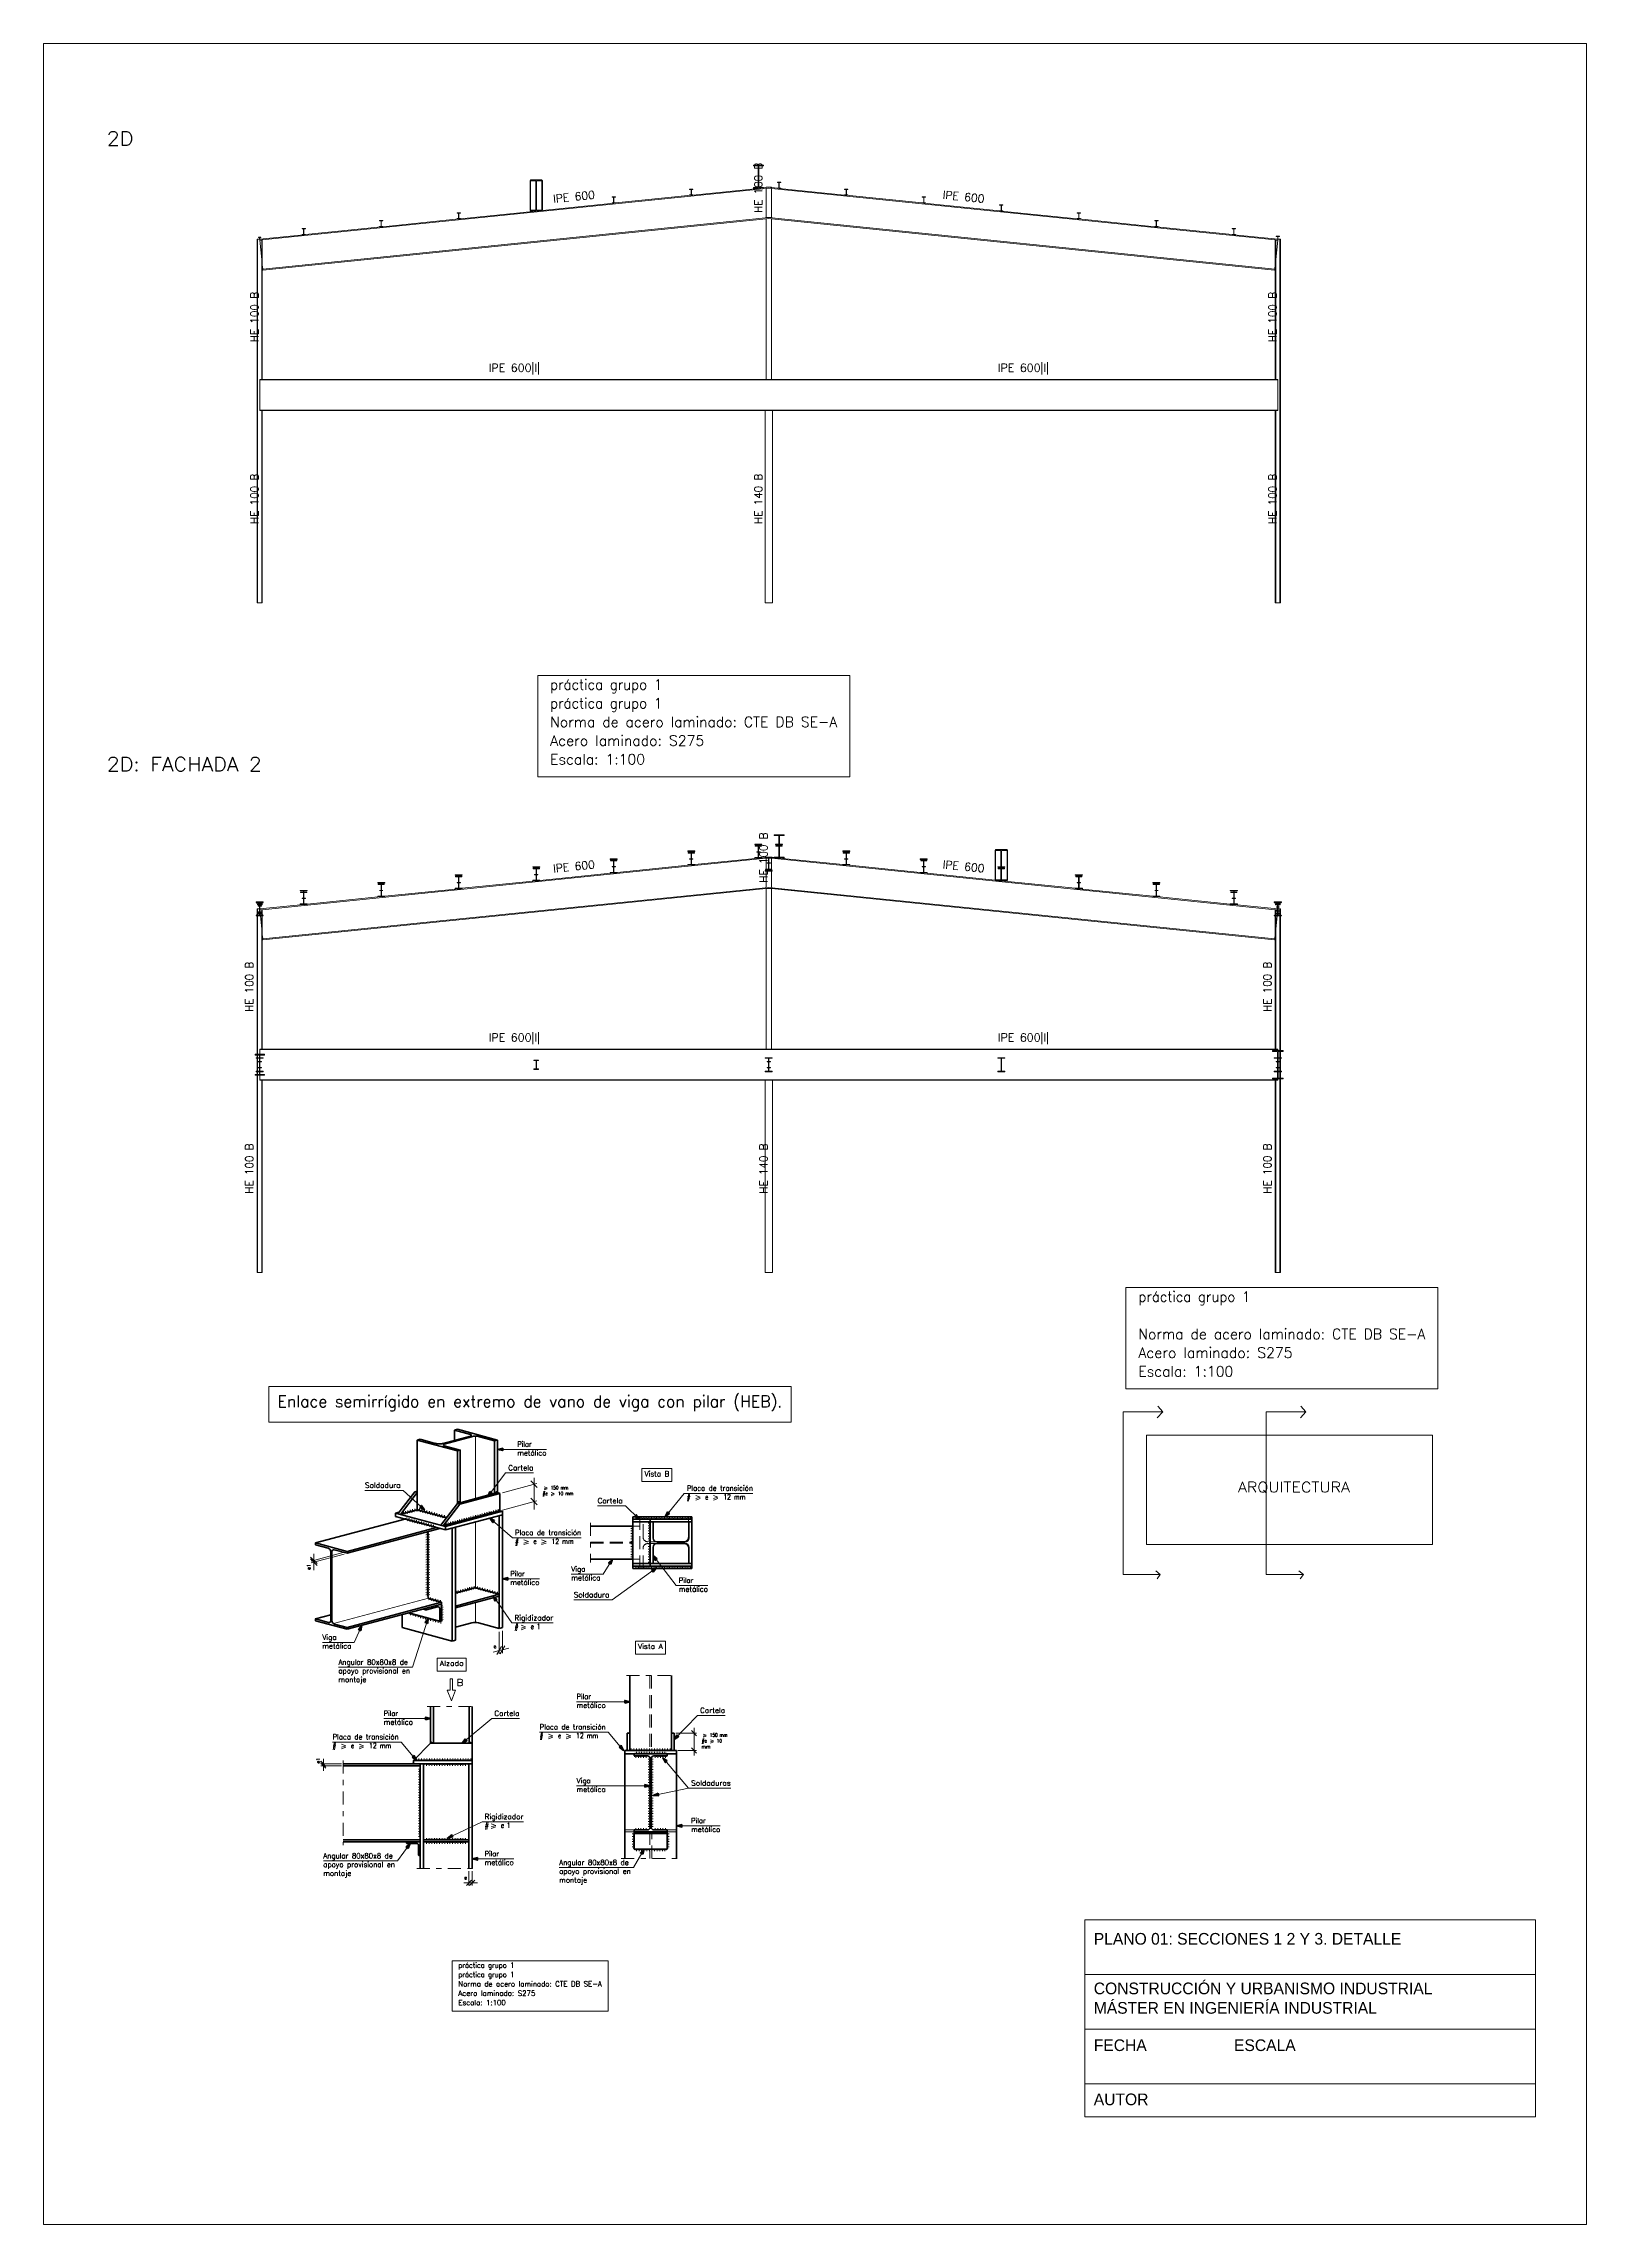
# Model space of a CAD drawing. Header units: millimetres. Extents: x 2 to 172, y 1 to 110.
# Drawn here: x 97.81 to 127.51, y 29.69 to 71.69 of the extents above; entities that cross this region are included whole.
import ezdxf
from ezdxf.enums import TextEntityAlignment as Align

# ---------------------------------------------------------------- set-up
doc = ezdxf.new("R2010")
doc.units = ezdxf.units.MM
doc.linetypes.add('DASHDOT', pattern=[0.5, 0.25, -0.125, 0, -0.125])
doc.linetypes.add('DASHED', pattern=[0.375, 0.25, -0.125])
doc.layers.get('0').update_dxf_attribs({"lineweight": 0})
for name, color, linetype, lineweight in [('0-CYPE0', 1, 'Continuous', 13), ('0-CYPE1', 2, 'Continuous', 18), ('0-CYPE2', 4, 'Continuous', 35), ('BARRAS_DE_ACERO', 7, 'Continuous', 9), ('CYPECABECERA', 2, 'Continuous', 18), ('FORMATO', 4, 'Continuous', 0), ('REFERENCIA_DE_LAS_BARRAS', 2, 'Continuous', 9), ('TABLAS', 1, 'Continuous', 9), ('TITULOS', 9, 'Continuous', 0)]:
    doc.layers.add(name, color=color, linetype=linetype, lineweight=lineweight)
doc.styles.add('CYPETXT', font='romans__.ttf', dxfattribs={"height": 0.2})
doc.styles.add('RomanS', font='')
doc.styles.get('RomanS').set_extended_font_data('Porsche')

msp = doc.modelspace()

# ---------------------------------------------------------------- hatches: boundary and pattern name
at = {"layer": '0-CYPE1'}
h = msp.add_hatch(color=256, dxfattribs=at)
edge = h.paths.add_edge_path()
edge.add_line((109.092, 39.149), (109.092, 39.17))
edge.add_arc((109.092, 39.149), 0.0211, 90.0045, 180.0046)
edge.add_line((109.071, 39.149), (109.092, 39.149))
h = msp.add_hatch(color=256, dxfattribs=at)
edge = h.paths.add_edge_path()
edge.add_line((109.892, 39.149), (109.913, 39.149))
edge.add_arc((109.892, 39.149), 0.0211, 360, 450)
edge.add_line((109.892, 39.17), (109.892, 39.149))
h = msp.add_hatch(color=256, dxfattribs=at)
edge = h.paths.add_edge_path()
edge.add_line((109.042, 38.816), (109.042, 38.837))
edge.add_arc((109.042, 38.816), 0.0211, 90.0045, 180.0046)
edge.add_line((109.021, 38.816), (109.042, 38.816))
h = msp.add_hatch(color=256, dxfattribs=at)
edge = h.paths.add_edge_path()
edge.add_line((109.942, 38.816), (109.963, 38.816))
edge.add_arc((109.942, 38.816), 0.0211, 360, 450)
edge.add_line((109.942, 38.837), (109.942, 38.816))
h = msp.add_hatch(color=256, dxfattribs=at)
edge = h.paths.add_edge_path()
edge.add_line((104.923, 38.557), (104.923, 38.578))
edge.add_arc((104.923, 38.557), 0.0211, 90, 180)
edge.add_line((104.902, 38.557), (104.923, 38.557))
h = msp.add_hatch(color=256, dxfattribs=at)
edge = h.paths.add_edge_path()
edge.add_line((105.056, 38.522), (105.035, 38.522))
edge.add_arc((105.056, 38.522), 0.0211, 180, 270)
edge.add_line((105.056, 38.5), (105.056, 38.522))
h = msp.add_hatch(color=256, dxfattribs=at)
edge = h.paths.add_edge_path()
edge.add_line((105.119, 38.557), (105.119, 38.536))
edge.add_arc((105.119, 38.557), 0.0211, 270, 360)
edge.add_line((105.141, 38.557), (105.119, 38.557))
h = msp.add_hatch(color=256, dxfattribs=at)
edge = h.paths.add_edge_path()
edge.add_line((105.993, 38.557), (105.972, 38.557))
edge.add_arc((105.993, 38.557), 0.0211, 180, 270)
edge.add_line((105.993, 38.536), (105.993, 38.557))
h = msp.add_hatch(color=256, dxfattribs=at)
edge = h.paths.add_edge_path()
edge.add_line((104.788, 37.057), (104.773, 37.057))
edge.add_arc((104.788, 37.057), 0.0148, 180, 270)
edge.add_line((104.788, 37.042), (104.788, 37.057))
h = msp.add_hatch(color=256, dxfattribs=at)
edge = h.paths.add_edge_path()
edge.add_line((105.056, 37.093), (105.056, 37.114))
edge.add_arc((105.056, 37.093), 0.0211, 90, 180)
edge.add_line((105.035, 37.093), (105.056, 37.093))
h = msp.add_hatch(color=256, dxfattribs=at)
edge = h.paths.add_edge_path()
edge.add_line((105.119, 37.093), (105.141, 37.093))
edge.add_arc((105.119, 37.093), 0.0211, 360, 450)
edge.add_line((105.119, 37.114), (105.119, 37.093))
h = msp.add_hatch(color=256, dxfattribs=at)
edge = h.paths.add_edge_path()
edge.add_line((105.119, 37.057), (105.119, 37.036))
edge.add_arc((105.119, 37.057), 0.0211, 270, 360)
edge.add_line((105.141, 37.057), (105.119, 37.057))
h = msp.add_hatch(color=256, dxfattribs=at)
edge = h.paths.add_edge_path()
edge.add_line((105.993, 37.093), (105.993, 37.114))
edge.add_arc((105.993, 37.093), 0.0211, 90, 180)
edge.add_line((105.972, 37.093), (105.993, 37.093))
h = msp.add_hatch(color=256, dxfattribs=at)
edge = h.paths.add_edge_path()
edge.add_line((105.993, 37.057), (105.972, 37.057))
edge.add_arc((105.993, 37.057), 0.0211, 180, 270)
edge.add_line((105.993, 37.036), (105.993, 37.057))
h = msp.add_hatch(color=256, dxfattribs=at)
edge = h.paths.add_edge_path()
edge.add_line((105.056, 36.789), (105.041, 36.789))
edge.add_arc((105.056, 36.789), 0.0148, 180, 270)
edge.add_line((105.056, 36.774), (105.056, 36.789))
at = {"layer": '0-CYPE2'}
for points in [[(106.643, 44.64), (106.543, 44.615), (106.643, 44.59)], [(106.398, 43.801), (106.358, 43.706), (106.438, 43.771)], [(105.046, 43.498), (105.136, 43.448), (105.08, 43.534)], [(106.488, 43.243), (106.397, 43.29), (106.456, 43.206)], [(109.178, 43.32), (109.267, 43.268), (109.214, 43.356)], [(109.814, 43.411), (109.77, 43.318), (109.853, 43.379)], [(108.723, 42.403), (108.754, 42.501), (108.68, 42.429)], [(109.619, 42.506), (109.538, 42.569), (109.579, 42.475)], [(106.739, 42.146), (106.639, 42.121), (106.739, 42.096)], [(109.54, 42.252), (109.607, 42.331), (109.511, 42.293)], [(106.535, 41.724), (106.458, 41.792), (106.494, 41.696)], [(103.913, 41.123), (103.932, 41.224), (103.867, 41.144)], [(105.201, 41.263), (105.207, 41.366), (105.153, 41.278)], [(108.992, 39.73), (109.092, 39.755), (108.992, 39.78)], [(105.156, 39.406), (105.256, 39.431), (105.156, 39.456)], [(109.994, 39.116), (109.942, 39.026), (110.03, 39.081)], [(104.9, 38.685), (104.983, 38.624), (104.938, 38.717)], [(105.923, 39.04), (105.862, 38.957), (105.955, 39.002)], [(108.886, 38.877), (108.969, 38.816), (108.924, 38.909)], [(109.812, 38.615), (109.729, 38.676), (109.774, 38.583)], [(109.38, 38.11), (109.48, 38.135), (109.38, 38.16)], [(109.635, 37.994), (109.542, 37.949), (109.645, 37.945)], [(110.092, 37.39), (109.992, 37.365), (110.092, 37.34)], [(104.824, 36.928), (104.863, 37.024), (104.784, 36.958)], [(105.658, 37.195), (105.578, 37.13), (105.679, 37.15)], [(106.156, 36.752), (106.056, 36.727), (106.156, 36.702)], [(109.339, 36.817), (109.367, 36.916), (109.295, 36.842)]]:
    msp.add_hatch(color=256, dxfattribs=at).paths.add_polyline_path(points)

# ---------------------------------------------------------------- linework, layer by layer
for points in [[(119.351, 45.34), (119.253, 45.448)], [(122.106, 45.34), (122.009, 45.448)], [(119.351, 45.34), (118.587, 45.34), (118.587, 42.208), (119.303, 42.208)], [(119.351, 45.34), (119.245, 45.225)], [(122.106, 45.34), (121.343, 45.34), (121.343, 42.208), (122.059, 42.208)], [(122.106, 45.34), (122.001, 45.225)], [(119.303, 42.208), (119.217, 42.273)], [(119.303, 42.208), (119.24, 42.124)], [(122.059, 42.208), (121.973, 42.273)], [(122.059, 42.208), (121.995, 42.124)]]:
    msp.add_lwpolyline(points)
msp.add_lwpolyline([(119.037, 44.886), (124.541, 44.886), (124.541, 42.783), (119.037, 42.783)], close=True)
at = {"layer": '0-CYPE0'}
for p, q in [((106.118, 44.869), (106.118, 43.667)), ((106.118, 43.215), (106.118, 41.947)), ((103.384, 41.261), (105.215, 41.751)), ((106.118, 41.665), (106.118, 41.28))]:
    msp.add_line(p, q, dxfattribs=at)
at = {"layer": '0-CYPE0', "linetype": 'DASHED'}
for p, q in [((109.281, 43.318), (109.281, 42.318)), ((109.345, 42.926), (109.345, 43.318)), ((110.218, 43.318), (110.218, 42.926)), ((109.148, 43.135), (109.281, 43.135)), ((108.333, 42.83), (109.148, 42.83)), ((108.333, 42.806), (109.148, 42.806)), ((109.148, 42.501), (109.281, 42.501)), ((109.345, 42.318), (109.345, 42.71)), ((110.128, 42.836), (109.435, 42.836)), ((109.435, 42.8), (110.128, 42.8)), ((110.218, 42.71), (110.218, 42.318)), ((109.476, 40.258), (109.476, 38.816)), ((109.509, 40.258), (109.509, 38.816)), ((109.176, 37.285), (108.992, 37.285)), ((109.176, 37.249), (108.992, 37.249)), ((109.474, 37.249), (109.474, 36.734)), ((109.511, 36.734), (109.511, 37.249)), ((109.809, 37.285), (109.992, 37.285)), ((109.809, 37.249), (109.992, 37.249))]:
    msp.add_line(p, q, dxfattribs=at)
for centre, start, end in [((109.435, 42.926), 180, 270), ((110.128, 42.926), 270, 360), ((109.435, 42.71), 90, 180), ((110.128, 42.71), 0, 90)]:
    msp.add_arc(centre, 0.09, start, end, dxfattribs=at)
at = {"layer": '0-CYPE1'}
for p, q in [((106.874, 44.615), (106.543, 44.615)), ((106.874, 44.615), (107.485, 44.615)), ((106.699, 44.16), (106.358, 43.706)), ((106.699, 44.16), (107.234, 44.16)), ((103.991, 43.824), (104.728, 43.824)), ((105.136, 43.448), (104.728, 43.824)), ((106.498, 43.769), (106.498, 43.788)), ((106.498, 43.769), (106.516, 43.764)), ((106.518, 43.774), (106.518, 43.812)), ((106.518, 43.774), (106.554, 43.764)), ((106.537, 43.779), (106.537, 43.798)), ((106.537, 43.779), (106.555, 43.775)), ((106.637, 43.78), (107.298, 43.957)), ((107.309, 43.881), (107.184, 44.006)), ((107.246, 43.673), (107.246, 44.068)), ((107.439, 43.895), (107.497, 43.875)), ((107.439, 43.855), (107.497, 43.875)), ((107.439, 43.835), (107.497, 43.855)), ((107.579, 43.783), (107.637, 43.763)), ((107.579, 43.743), (107.637, 43.763)), ((107.579, 43.723), (107.637, 43.743)), ((110.138, 43.768), (109.77, 43.318)), ((110.138, 43.768), (111.46, 43.768)), ((110.358, 43.726), (110.445, 43.696)), ((110.358, 43.666), (110.445, 43.696)), ((110.7, 43.726), (110.787, 43.696)), ((110.7, 43.666), (110.787, 43.696)), ((104.709, 43.37), (104.709, 43.389)), ((104.709, 43.37), (104.727, 43.365)), ((104.731, 43.376), (104.731, 43.414)), ((104.731, 43.376), (104.767, 43.366)), ((104.752, 43.382), (104.752, 43.401)), ((104.752, 43.382), (104.771, 43.377)), ((104.774, 43.388), (104.774, 43.425)), ((104.774, 43.388), (104.81, 43.378)), ((104.774, 43.268), (104.774, 43.287)), ((104.796, 43.394), (104.796, 43.412)), ((104.796, 43.394), (104.814, 43.389)), ((104.797, 43.262), (104.797, 43.3)), ((104.818, 43.4), (104.818, 43.437)), ((104.818, 43.4), (104.854, 43.39)), ((104.821, 43.256), (104.821, 43.275)), ((104.84, 43.405), (104.84, 43.424)), ((104.84, 43.405), (104.858, 43.4)), ((104.844, 43.25), (104.844, 43.287)), ((104.861, 43.411), (104.861, 43.449)), ((104.861, 43.411), (104.898, 43.401)), ((104.867, 43.243), (104.867, 43.262)), ((104.883, 43.417), (104.883, 43.436)), ((104.883, 43.417), (104.901, 43.412)), ((104.891, 43.237), (104.891, 43.275)), ((104.905, 43.423), (104.905, 43.46)), ((104.905, 43.423), (104.941, 43.413)), ((104.927, 43.429), (104.927, 43.447)), ((104.927, 43.429), (104.945, 43.424)), ((104.937, 43.225), (104.937, 43.262)), ((104.949, 43.435), (104.949, 43.472)), ((104.949, 43.435), (104.985, 43.425)), ((104.97, 43.44), (104.97, 43.459)), ((104.97, 43.44), (104.988, 43.436)), ((105.015, 43.443), (104.997, 43.438)), ((105.04, 43.437), (105.003, 43.427)), ((105.015, 43.443), (105.015, 43.462)), ((105.04, 43.437), (105.04, 43.474)), ((105.064, 43.43), (105.046, 43.425)), ((105.088, 43.424), (105.052, 43.414)), ((105.064, 43.43), (105.064, 43.449)), ((105.088, 43.424), (105.088, 43.461)), ((105.112, 43.417), (105.094, 43.412)), ((105.136, 43.411), (105.1, 43.401)), ((105.112, 43.417), (105.112, 43.436)), ((105.136, 43.411), (105.136, 43.448)), ((105.16, 43.404), (105.142, 43.4)), ((105.185, 43.398), (105.148, 43.388)), ((105.16, 43.404), (105.16, 43.423)), ((105.185, 43.398), (105.185, 43.435)), ((105.209, 43.391), (105.191, 43.387)), ((105.233, 43.385), (105.197, 43.375)), ((105.209, 43.391), (105.209, 43.41)), ((105.233, 43.385), (105.233, 43.422)), ((105.257, 43.378), (105.239, 43.374)), ((105.281, 43.372), (105.245, 43.362)), ((105.257, 43.378), (105.257, 43.397)), ((105.281, 43.372), (105.281, 43.409)), ((105.305, 43.366), (105.287, 43.361)), ((105.329, 43.359), (105.293, 43.349)), ((105.305, 43.366), (105.305, 43.384)), ((105.329, 43.359), (105.329, 43.396)), ((105.354, 43.353), (105.335, 43.348)), ((105.378, 43.346), (105.341, 43.336)), ((105.354, 43.353), (105.354, 43.371)), ((105.378, 43.346), (105.378, 43.383)), ((105.402, 43.34), (105.384, 43.335)), ((105.426, 43.333), (105.39, 43.323)), ((105.402, 43.34), (105.402, 43.358)), ((105.426, 43.333), (105.426, 43.37)), ((105.45, 43.327), (105.432, 43.322)), ((105.474, 43.32), (105.438, 43.31)), ((105.45, 43.327), (105.45, 43.345)), ((105.474, 43.32), (105.474, 43.358)), ((105.498, 43.314), (105.48, 43.309)), ((105.523, 43.307), (105.486, 43.297)), ((105.498, 43.314), (105.498, 43.333)), ((105.523, 43.307), (105.523, 43.345)), ((105.547, 43.301), (105.529, 43.296)), ((105.547, 43.301), (105.547, 43.32)), ((105.78, 43.577), (105.78, 43.595)), ((105.78, 43.577), (105.798, 43.572)), ((105.8, 43.582), (105.8, 43.619)), ((105.8, 43.582), (105.836, 43.572)), ((105.813, 43.226), (105.813, 43.264)), ((105.819, 43.587), (105.819, 43.606)), ((105.819, 43.587), (105.837, 43.582)), ((105.857, 43.238), (105.857, 43.275)), ((105.879, 43.244), (105.879, 43.263)), ((105.9, 43.25), (105.9, 43.287)), ((105.922, 43.255), (105.922, 43.274)), ((105.944, 43.261), (105.944, 43.299)), ((105.944, 43.261), (105.98, 43.252)), ((105.966, 43.267), (105.966, 43.286)), ((105.966, 43.267), (105.984, 43.262)), ((105.988, 43.273), (105.988, 43.31)), ((105.988, 43.273), (106.024, 43.263)), ((106.009, 43.279), (106.009, 43.298)), ((106.009, 43.279), (106.028, 43.274)), ((106.031, 43.285), (106.031, 43.322)), ((106.031, 43.285), (106.067, 43.275)), ((106.053, 43.29), (106.053, 43.309)), ((106.053, 43.29), (106.071, 43.286)), ((106.075, 43.296), (106.075, 43.334)), ((106.075, 43.296), (106.111, 43.287)), ((106.097, 43.302), (106.097, 43.321)), ((106.097, 43.302), (106.115, 43.297)), ((106.118, 43.308), (106.118, 43.346)), ((106.118, 43.308), (106.155, 43.298)), ((106.14, 43.314), (106.14, 43.333)), ((106.14, 43.314), (106.158, 43.309)), ((106.162, 43.32), (106.162, 43.357)), ((106.162, 43.32), (106.198, 43.31)), ((106.184, 43.326), (106.184, 43.344)), ((106.184, 43.326), (106.202, 43.321)), ((106.206, 43.331), (106.206, 43.369)), ((106.206, 43.331), (106.242, 43.322)), ((106.227, 43.337), (106.227, 43.356)), ((106.227, 43.337), (106.245, 43.332)), ((106.249, 43.343), (106.249, 43.381)), ((106.249, 43.343), (106.285, 43.333)), ((106.271, 43.349), (106.271, 43.368)), ((106.271, 43.349), (106.289, 43.344)), ((106.293, 43.355), (106.293, 43.392)), ((106.293, 43.355), (106.329, 43.345)), ((106.315, 43.361), (106.315, 43.379)), ((106.315, 43.361), (106.333, 43.356)), ((106.336, 43.366), (106.336, 43.404)), ((106.336, 43.366), (106.373, 43.357)), ((106.358, 43.372), (106.358, 43.391)), ((106.358, 43.372), (106.376, 43.367)), ((106.38, 43.378), (106.38, 43.416)), ((106.38, 43.378), (106.416, 43.368)), ((106.831, 42.912), (106.397, 43.29)), ((106.402, 43.384), (106.402, 43.403)), ((106.402, 43.384), (106.42, 43.379)), ((106.424, 43.39), (106.424, 43.427)), ((106.424, 43.39), (106.46, 43.38)), ((106.445, 43.396), (106.445, 43.414)), ((106.445, 43.396), (106.463, 43.391)), ((106.467, 43.401), (106.467, 43.439)), ((106.467, 43.401), (106.503, 43.392)), ((106.489, 43.407), (106.489, 43.426)), ((106.489, 43.407), (106.507, 43.402)), ((106.511, 43.413), (106.511, 43.451)), ((106.511, 43.413), (106.547, 43.403)), ((106.533, 43.419), (106.533, 43.438)), ((106.533, 43.419), (106.551, 43.414)), ((106.554, 43.425), (106.554, 43.462)), ((106.554, 43.425), (106.591, 43.415)), ((106.576, 43.431), (106.576, 43.449)), ((106.576, 43.431), (106.594, 43.426)), ((106.637, 43.447), (107.298, 43.624)), ((107.309, 43.548), (107.184, 43.673)), ((107.246, 43.673), (107.246, 43.457)), ((108.47, 43.527), (109.004, 43.527)), ((109.004, 43.527), (109.267, 43.268)), ((109.207, 43.306), (109.207, 43.268)), ((109.232, 43.287), (109.232, 43.268)), ((109.257, 43.306), (109.257, 43.268)), ((109.282, 43.287), (109.282, 43.268)), ((109.307, 43.306), (109.307, 43.268)), ((109.332, 43.287), (109.332, 43.268)), ((109.357, 43.306), (109.357, 43.268)), ((109.382, 43.287), (109.382, 43.268)), ((109.407, 43.306), (109.407, 43.268)), ((109.432, 43.287), (109.432, 43.268)), ((109.457, 43.306), (109.457, 43.268)), ((109.482, 43.287), (109.482, 43.268)), ((109.507, 43.306), (109.507, 43.268)), ((109.532, 43.287), (109.532, 43.268)), ((109.557, 43.306), (109.557, 43.268)), ((109.582, 43.287), (109.582, 43.268)), ((109.607, 43.306), (109.607, 43.268)), ((109.632, 43.287), (109.632, 43.268)), ((109.657, 43.306), (109.657, 43.268)), ((109.682, 43.287), (109.682, 43.268)), ((109.707, 43.306), (109.707, 43.268)), ((109.732, 43.287), (109.732, 43.268)), ((109.757, 43.306), (109.757, 43.268)), ((109.782, 43.287), (109.782, 43.268)), ((109.807, 43.306), (109.807, 43.268)), ((109.832, 43.287), (109.832, 43.268)), ((109.857, 43.306), (109.857, 43.268)), ((109.882, 43.287), (109.882, 43.268)), ((109.907, 43.306), (109.907, 43.268)), ((109.932, 43.287), (109.932, 43.268)), ((109.957, 43.306), (109.957, 43.268)), ((109.982, 43.287), (109.982, 43.268)), ((110.007, 43.306), (110.007, 43.268)), ((110.032, 43.287), (110.032, 43.268)), ((110.057, 43.306), (110.057, 43.268)), ((110.082, 43.287), (110.082, 43.268)), ((110.107, 43.306), (110.107, 43.268)), ((110.132, 43.287), (110.132, 43.268)), ((110.157, 43.306), (110.157, 43.268)), ((110.182, 43.287), (110.182, 43.268)), ((110.207, 43.306), (110.207, 43.268)), ((110.232, 43.287), (110.232, 43.268)), ((110.257, 43.306), (110.257, 43.268)), ((110.358, 43.636), (110.445, 43.666)), ((110.7, 43.636), (110.787, 43.666)), ((104.803, 43.251), (104.821, 43.256)), ((104.844, 43.25), (104.808, 43.24)), ((104.849, 43.239), (104.867, 43.243)), ((104.891, 43.237), (104.854, 43.228)), ((104.896, 43.226), (104.914, 43.231)), ((104.937, 43.225), (104.901, 43.215)), ((104.914, 43.231), (104.914, 43.25)), ((104.943, 43.214), (104.961, 43.218)), ((104.984, 43.212), (104.948, 43.203)), ((104.961, 43.218), (104.961, 43.237)), ((104.984, 43.212), (104.984, 43.25)), ((105.031, 43.2), (104.994, 43.19)), ((105.031, 43.2), (105.031, 43.237)), ((105.036, 43.189), (105.054, 43.193)), ((105.077, 43.187), (105.041, 43.178)), ((105.054, 43.193), (105.054, 43.212)), ((105.077, 43.187), (105.077, 43.225)), ((105.124, 43.175), (105.088, 43.165)), ((105.124, 43.175), (105.124, 43.212)), ((105.129, 43.164), (105.147, 43.168)), ((105.171, 43.162), (105.134, 43.153)), ((105.147, 43.168), (105.147, 43.187)), ((105.165, 42.971), (105.201, 42.981)), ((105.165, 42.923), (105.201, 42.932)), ((105.165, 42.874), (105.201, 42.884)), ((105.171, 43.162), (105.171, 43.2)), ((105.176, 43.151), (105.194, 43.156)), ((105.217, 43.15), (105.181, 43.14)), ((105.183, 43), (105.201, 43.005)), ((105.183, 42.952), (105.201, 42.956)), ((105.183, 42.903), (105.201, 42.908)), ((105.183, 42.855), (105.201, 42.86)), ((105.194, 43.156), (105.194, 43.175)), ((105.219, 43), (105.201, 43.005)), ((105.238, 42.971), (105.201, 42.981)), ((105.219, 42.952), (105.201, 42.956)), ((105.238, 42.923), (105.201, 42.932)), ((105.219, 42.903), (105.201, 42.908)), ((105.238, 42.874), (105.201, 42.884)), ((105.219, 42.855), (105.201, 42.86)), ((105.217, 43.15), (105.217, 43.187)), ((105.222, 43.139), (105.241, 43.143)), ((105.264, 43.137), (105.228, 43.128)), ((105.241, 43.143), (105.241, 43.162)), ((105.264, 43.137), (105.264, 43.175)), ((105.31, 43.125), (105.274, 43.115)), ((105.31, 43.125), (105.31, 43.162)), ((105.316, 43.114), (105.334, 43.118)), ((105.334, 43.118), (105.334, 43.137)), ((105.53, 43.15), (105.53, 43.169)), ((105.53, 43.15), (105.548, 43.145)), ((105.552, 43.156), (105.552, 43.194)), ((105.552, 43.156), (105.588, 43.146)), ((105.573, 43.162), (105.573, 43.181)), ((105.573, 43.162), (105.592, 43.157)), ((105.595, 43.168), (105.595, 43.205)), ((105.595, 43.168), (105.631, 43.158)), ((105.617, 43.174), (105.617, 43.192)), ((105.617, 43.174), (105.635, 43.169)), ((105.639, 43.18), (105.639, 43.217)), ((105.639, 43.18), (105.675, 43.17)), ((105.661, 43.185), (105.661, 43.204)), ((105.661, 43.185), (105.679, 43.18)), ((105.682, 43.191), (105.682, 43.229)), ((105.682, 43.191), (105.719, 43.181)), ((105.704, 43.197), (105.704, 43.216)), ((105.704, 43.197), (105.722, 43.192)), ((105.726, 43.203), (105.726, 43.24)), ((105.726, 43.203), (105.762, 43.193)), ((105.748, 43.209), (105.748, 43.227)), ((105.748, 43.209), (105.766, 43.204)), ((105.77, 43.215), (105.77, 43.252)), ((105.77, 43.215), (105.806, 43.205)), ((105.791, 43.22), (105.791, 43.239)), ((105.791, 43.22), (105.81, 43.216)), ((105.813, 43.226), (105.849, 43.217)), ((105.835, 43.232), (105.835, 43.251)), ((105.835, 43.232), (105.853, 43.227)), ((105.857, 43.238), (105.893, 43.228)), ((105.879, 43.244), (105.897, 43.239)), ((105.9, 43.25), (105.937, 43.24)), ((105.922, 43.255), (105.94, 43.251)), ((106.831, 42.912), (108.153, 42.912)), ((107.05, 42.871), (107.137, 42.841)), ((107.05, 42.811), (107.137, 42.841)), ((107.392, 42.871), (107.479, 42.841)), ((107.392, 42.811), (107.479, 42.841)), ((109.111, 43.093), (109.148, 43.093)), ((109.111, 43.043), (109.148, 43.043)), ((109.111, 42.993), (109.148, 42.993)), ((109.111, 42.943), (109.148, 42.943)), ((109.111, 42.893), (109.148, 42.893)), ((109.111, 42.843), (109.148, 42.843)), ((109.129, 43.118), (109.148, 43.118)), ((109.129, 43.068), (109.148, 43.068)), ((109.129, 43.018), (109.148, 43.018)), ((109.129, 42.968), (109.148, 42.968)), ((109.129, 42.918), (109.148, 42.918)), ((109.129, 42.868), (109.148, 42.868)), ((109.444, 43.194), (109.481, 43.194)), ((109.444, 43.144), (109.481, 43.144)), ((109.444, 43.094), (109.481, 43.094)), ((109.444, 43.044), (109.481, 43.044)), ((109.444, 42.994), (109.481, 42.994)), ((109.444, 42.944), (109.481, 42.944)), ((109.444, 42.894), (109.481, 42.894)), ((109.444, 42.844), (109.481, 42.844)), ((109.463, 43.169), (109.481, 43.169)), ((109.463, 43.119), (109.481, 43.119)), ((109.463, 43.069), (109.481, 43.069)), ((109.463, 43.019), (109.481, 43.019)), ((109.463, 42.969), (109.481, 42.969)), ((109.463, 42.919), (109.481, 42.919)), ((109.463, 42.869), (109.481, 42.869)), ((103.071, 42.415), (102.946, 42.54)), ((103.071, 42.379), (102.946, 42.504)), ((102.956, 42.463), (103.59, 42.633)), ((102.956, 42.427), (103.59, 42.597)), ((103.008, 42.415), (103.008, 42.602)), ((103.008, 42.504), (103.008, 42.288)), ((103.008, 42.441), (103.008, 42.477)), ((105.165, 42.826), (105.201, 42.836)), ((105.165, 42.778), (105.201, 42.787)), ((105.165, 42.729), (105.201, 42.739)), ((105.165, 42.681), (105.201, 42.691)), ((105.165, 42.633), (105.201, 42.643)), ((105.165, 42.585), (105.201, 42.594)), ((105.165, 42.536), (105.201, 42.546)), ((105.165, 42.488), (105.201, 42.498)), ((105.165, 42.44), (105.201, 42.449)), ((105.183, 42.807), (105.201, 42.812)), ((105.183, 42.758), (105.201, 42.763)), ((105.183, 42.71), (105.201, 42.715)), ((105.183, 42.662), (105.201, 42.667)), ((105.183, 42.614), (105.201, 42.618)), ((105.183, 42.565), (105.201, 42.57)), ((105.183, 42.517), (105.201, 42.522)), ((105.183, 42.469), (105.201, 42.474)), ((105.183, 42.42), (105.201, 42.425)), ((105.238, 42.826), (105.201, 42.836)), ((105.219, 42.807), (105.201, 42.812)), ((105.238, 42.778), (105.201, 42.787)), ((105.219, 42.758), (105.201, 42.763)), ((105.238, 42.729), (105.201, 42.739)), ((105.219, 42.71), (105.201, 42.715)), ((105.238, 42.681), (105.201, 42.691)), ((105.219, 42.662), (105.201, 42.667)), ((105.238, 42.633), (105.201, 42.643)), ((105.219, 42.614), (105.201, 42.618)), ((105.238, 42.585), (105.201, 42.594)), ((105.219, 42.565), (105.201, 42.57)), ((105.238, 42.536), (105.201, 42.546)), ((105.219, 42.517), (105.201, 42.522)), ((105.238, 42.488), (105.201, 42.498)), ((105.219, 42.469), (105.201, 42.474)), ((105.238, 42.44), (105.201, 42.449)), ((105.219, 42.42), (105.201, 42.425)), ((107.05, 42.781), (107.137, 42.811)), ((107.392, 42.781), (107.479, 42.811)), ((108.754, 42.501), (108.575, 42.21)), ((109.111, 42.793), (109.148, 42.793)), ((109.111, 42.743), (109.148, 42.743)), ((109.111, 42.693), (109.148, 42.693)), ((109.111, 42.643), (109.148, 42.643)), ((109.111, 42.593), (109.148, 42.593)), ((109.111, 42.543), (109.148, 42.543)), ((109.129, 42.818), (109.148, 42.818)), ((109.129, 42.768), (109.148, 42.768)), ((109.129, 42.718), (109.148, 42.718)), ((109.129, 42.668), (109.148, 42.668)), ((109.129, 42.618), (109.148, 42.618)), ((109.129, 42.568), (109.148, 42.568)), ((109.129, 42.518), (109.148, 42.518)), ((109.444, 42.794), (109.481, 42.794)), ((109.444, 42.744), (109.481, 42.744)), ((109.444, 42.694), (109.481, 42.694)), ((109.444, 42.644), (109.481, 42.644)), ((109.444, 42.594), (109.481, 42.594)), ((109.444, 42.544), (109.481, 42.544)), ((109.444, 42.494), (109.481, 42.494)), ((109.444, 42.444), (109.481, 42.444)), ((109.463, 42.819), (109.481, 42.819)), ((109.463, 42.769), (109.481, 42.769)), ((109.463, 42.719), (109.481, 42.719)), ((109.463, 42.669), (109.481, 42.669)), ((109.463, 42.619), (109.481, 42.619)), ((109.463, 42.569), (109.481, 42.569)), ((109.463, 42.519), (109.481, 42.519)), ((109.463, 42.469), (109.481, 42.469)), ((109.538, 42.569), (109.983, 41.993)), ((105.165, 42.391), (105.201, 42.401)), ((105.165, 42.343), (105.201, 42.353)), ((105.165, 42.295), (105.201, 42.304)), ((105.165, 42.246), (105.201, 42.256)), ((105.165, 42.198), (105.201, 42.208)), ((105.165, 42.15), (105.201, 42.16)), ((105.165, 42.102), (105.201, 42.111)), ((105.165, 42.053), (105.201, 42.063)), ((105.165, 42.005), (105.201, 42.015)), ((105.183, 42.372), (105.201, 42.377)), ((105.183, 42.324), (105.201, 42.329)), ((105.183, 42.275), (105.201, 42.28)), ((105.183, 42.227), (105.201, 42.232)), ((105.183, 42.179), (105.201, 42.184)), ((105.183, 42.131), (105.201, 42.135)), ((105.183, 42.082), (105.201, 42.087)), ((105.183, 42.034), (105.201, 42.039)), ((105.238, 42.391), (105.201, 42.401)), ((105.219, 42.372), (105.201, 42.377)), ((105.238, 42.343), (105.201, 42.353)), ((105.219, 42.324), (105.201, 42.329)), ((105.238, 42.295), (105.201, 42.304)), ((105.219, 42.275), (105.201, 42.28)), ((105.238, 42.246), (105.201, 42.256)), ((105.219, 42.227), (105.201, 42.232)), ((105.238, 42.198), (105.201, 42.208)), ((105.219, 42.179), (105.201, 42.184)), ((105.238, 42.15), (105.201, 42.16)), ((105.219, 42.131), (105.201, 42.135)), ((105.238, 42.102), (105.201, 42.111)), ((105.219, 42.082), (105.201, 42.087)), ((105.238, 42.053), (105.201, 42.063)), ((105.219, 42.034), (105.201, 42.039)), ((105.238, 42.005), (105.201, 42.015)), ((106.819, 42.121), (106.639, 42.121)), ((106.739, 42.121), (107.35, 42.121)), ((107.964, 42.21), (108.575, 42.21)), ((108.748, 41.715), (109.607, 42.331)), ((109.207, 42.331), (109.207, 42.368)), ((109.232, 42.349), (109.232, 42.368)), ((109.257, 42.331), (109.257, 42.368)), ((109.282, 42.349), (109.282, 42.368)), ((109.307, 42.331), (109.307, 42.368)), ((109.332, 42.349), (109.332, 42.368)), ((109.357, 42.331), (109.357, 42.368)), ((109.382, 42.349), (109.382, 42.368)), ((109.407, 42.331), (109.407, 42.368)), ((109.432, 42.349), (109.432, 42.368)), ((109.457, 42.331), (109.457, 42.368)), ((109.482, 42.349), (109.482, 42.368)), ((109.507, 42.331), (109.507, 42.368)), ((109.532, 42.349), (109.532, 42.368)), ((109.557, 42.331), (109.557, 42.368)), ((109.582, 42.349), (109.582, 42.368)), ((109.607, 42.331), (109.607, 42.368)), ((109.632, 42.349), (109.632, 42.368)), ((109.657, 42.331), (109.657, 42.368)), ((109.682, 42.349), (109.682, 42.368)), ((109.707, 42.331), (109.707, 42.368)), ((109.732, 42.349), (109.732, 42.368)), ((109.757, 42.331), (109.757, 42.368)), ((109.782, 42.349), (109.782, 42.368)), ((109.807, 42.331), (109.807, 42.368)), ((109.832, 42.349), (109.832, 42.368)), ((109.857, 42.331), (109.857, 42.368)), ((109.882, 42.349), (109.882, 42.368)), ((109.907, 42.331), (109.907, 42.368)), ((109.932, 42.349), (109.932, 42.368)), ((109.957, 42.331), (109.957, 42.368)), ((109.982, 42.349), (109.982, 42.368)), ((110.007, 42.331), (110.007, 42.368)), ((110.032, 42.349), (110.032, 42.368)), ((110.057, 42.331), (110.057, 42.368)), ((110.082, 42.349), (110.082, 42.368)), ((110.107, 42.331), (110.107, 42.368)), ((110.132, 42.349), (110.132, 42.368)), ((110.157, 42.331), (110.157, 42.368)), ((110.182, 42.349), (110.182, 42.368)), ((110.207, 42.331), (110.207, 42.368)), ((110.232, 42.349), (110.232, 42.368)), ((110.257, 42.331), (110.257, 42.368)), ((105.165, 41.957), (105.201, 41.966)), ((105.165, 41.908), (105.201, 41.918)), ((105.165, 41.86), (105.201, 41.87)), ((105.165, 41.812), (105.201, 41.822)), ((105.183, 41.986), (105.201, 41.991)), ((105.183, 41.937), (105.201, 41.942)), ((105.183, 41.889), (105.201, 41.894)), ((105.183, 41.841), (105.201, 41.846)), ((105.183, 41.793), (105.201, 41.797)), ((105.219, 41.986), (105.201, 41.991)), ((105.238, 41.957), (105.201, 41.966)), ((105.219, 41.937), (105.201, 41.942)), ((105.238, 41.908), (105.201, 41.918)), ((105.219, 41.889), (105.201, 41.894)), ((105.238, 41.86), (105.201, 41.87)), ((105.219, 41.841), (105.201, 41.846)), ((105.238, 41.812), (105.201, 41.822)), ((105.219, 41.793), (105.201, 41.797)), ((105.251, 41.728), (105.214, 41.718)), ((105.251, 41.728), (105.251, 41.765)), ((105.275, 41.721), (105.257, 41.716)), ((105.299, 41.715), (105.263, 41.705)), ((105.275, 41.721), (105.275, 41.74)), ((105.299, 41.715), (105.299, 41.752)), ((105.323, 41.708), (105.305, 41.704)), ((105.347, 41.702), (105.311, 41.692)), ((105.323, 41.708), (105.323, 41.727)), ((105.347, 41.702), (105.347, 41.739)), ((105.371, 41.695), (105.353, 41.691)), ((105.396, 41.689), (105.359, 41.679)), ((105.371, 41.695), (105.371, 41.714)), ((105.396, 41.689), (105.396, 41.726)), ((105.42, 41.683), (105.402, 41.678)), ((105.444, 41.676), (105.408, 41.666)), ((105.42, 41.683), (105.42, 41.701)), ((105.444, 41.676), (105.444, 41.713)), ((105.445, 41.582), (105.464, 41.587)), ((105.454, 41.608), (105.464, 41.611)), ((105.482, 41.606), (105.464, 41.611)), ((105.5, 41.577), (105.464, 41.587)), ((105.745, 41.85), (105.745, 41.888)), ((105.745, 41.85), (105.781, 41.841)), ((105.767, 41.856), (105.767, 41.875)), ((105.767, 41.856), (105.785, 41.851)), ((105.788, 41.862), (105.788, 41.899)), ((105.788, 41.862), (105.825, 41.852)), ((105.81, 41.868), (105.81, 41.887)), ((105.81, 41.868), (105.828, 41.863)), ((105.832, 41.874), (105.832, 41.911)), ((105.832, 41.874), (105.868, 41.864)), ((105.854, 41.88), (105.854, 41.898)), ((105.854, 41.88), (105.872, 41.875)), ((105.876, 41.885), (105.876, 41.923)), ((105.876, 41.885), (105.912, 41.876)), ((105.897, 41.891), (105.897, 41.91)), ((105.897, 41.891), (105.915, 41.886)), ((105.919, 41.897), (105.919, 41.935)), ((105.919, 41.897), (105.955, 41.887)), ((105.941, 41.903), (105.941, 41.922)), ((105.941, 41.903), (105.959, 41.898)), ((105.963, 41.909), (105.963, 41.946)), ((105.963, 41.909), (105.999, 41.899)), ((105.985, 41.915), (105.985, 41.933)), ((105.985, 41.915), (106.003, 41.91)), ((106.006, 41.92), (106.006, 41.958)), ((106.006, 41.92), (106.043, 41.911)), ((106.028, 41.926), (106.028, 41.945)), ((106.028, 41.926), (106.046, 41.921)), ((106.05, 41.932), (106.05, 41.97)), ((106.05, 41.932), (106.086, 41.922)), ((106.072, 41.938), (106.072, 41.957)), ((106.072, 41.938), (106.09, 41.933)), ((106.094, 41.944), (106.094, 41.981)), ((106.094, 41.944), (106.13, 41.934)), ((106.155, 41.937), (106.119, 41.928)), ((106.131, 41.944), (106.131, 41.963)), ((106.155, 41.937), (106.155, 41.975)), ((106.18, 41.931), (106.161, 41.926)), ((106.204, 41.924), (106.168, 41.915)), ((106.18, 41.931), (106.18, 41.95)), ((106.204, 41.924), (106.204, 41.962)), ((106.228, 41.918), (106.21, 41.913)), ((106.252, 41.911), (106.216, 41.902)), ((106.228, 41.918), (106.228, 41.937)), ((106.252, 41.911), (106.252, 41.949)), ((106.276, 41.905), (106.258, 41.9)), ((106.3, 41.898), (106.264, 41.889)), ((106.276, 41.905), (106.276, 41.924)), ((106.3, 41.898), (106.3, 41.936)), ((106.324, 41.892), (106.306, 41.887)), ((106.349, 41.885), (106.312, 41.876)), ((106.324, 41.892), (106.324, 41.911)), ((106.349, 41.885), (106.349, 41.923)), ((106.373, 41.879), (106.355, 41.874)), ((106.397, 41.873), (106.361, 41.863)), ((106.373, 41.879), (106.373, 41.898)), ((106.397, 41.873), (106.397, 41.91)), ((106.421, 41.866), (106.403, 41.861)), ((106.445, 41.86), (106.409, 41.85)), ((106.421, 41.866), (106.421, 41.885)), ((106.445, 41.86), (106.445, 41.897)), ((106.469, 41.853), (106.451, 41.848)), ((106.494, 41.847), (106.457, 41.837)), ((106.819, 41.271), (106.458, 41.792)), ((106.469, 41.853), (106.469, 41.872)), ((106.494, 41.847), (106.494, 41.884)), ((106.518, 41.84), (106.5, 41.836)), ((106.542, 41.834), (106.506, 41.824)), ((106.518, 41.84), (106.518, 41.859)), ((106.542, 41.834), (106.542, 41.871)), ((106.566, 41.827), (106.548, 41.823)), ((106.566, 41.827), (106.566, 41.846)), ((108.011, 41.715), (108.748, 41.715)), ((109.983, 41.993), (110.594, 41.993)), ((103.782, 40.897), (103.932, 41.224)), ((104.845, 41.444), (104.845, 41.463)), ((104.869, 41.419), (104.869, 41.456)), ((104.893, 41.431), (104.893, 41.45)), ((104.909, 40.418), (105.207, 41.366)), ((104.917, 41.406), (104.917, 41.443)), ((104.942, 41.418), (104.942, 41.437)), ((104.966, 41.393), (104.966, 41.43)), ((104.99, 41.405), (104.99, 41.424)), ((105.014, 41.38), (105.014, 41.418)), ((105.038, 41.392), (105.038, 41.411)), ((105.062, 41.367), (105.062, 41.405)), ((105.087, 41.379), (105.087, 41.398)), ((105.111, 41.354), (105.111, 41.392)), ((105.135, 41.366), (105.135, 41.385)), ((105.159, 41.341), (105.159, 41.379)), ((105.183, 41.353), (105.183, 41.372)), ((105.207, 41.328), (105.207, 41.366)), ((105.231, 41.341), (105.231, 41.359)), ((105.256, 41.315), (105.256, 41.353)), ((105.28, 41.328), (105.28, 41.346)), ((105.304, 41.302), (105.304, 41.34)), ((105.328, 41.315), (105.328, 41.333)), ((105.352, 41.289), (105.352, 41.327)), ((105.376, 41.302), (105.376, 41.32)), ((105.4, 41.276), (105.4, 41.314)), ((105.425, 41.289), (105.425, 41.308)), ((105.445, 41.533), (105.464, 41.538)), ((105.445, 41.485), (105.464, 41.49)), ((105.445, 41.437), (105.464, 41.442)), ((105.445, 41.389), (105.464, 41.393)), ((105.445, 41.34), (105.464, 41.345)), ((105.449, 41.264), (105.449, 41.301)), ((105.454, 41.56), (105.464, 41.562)), ((105.454, 41.512), (105.464, 41.514)), ((105.454, 41.463), (105.464, 41.466)), ((105.454, 41.415), (105.464, 41.418)), ((105.454, 41.367), (105.464, 41.369)), ((105.454, 41.319), (105.464, 41.321)), ((105.482, 41.558), (105.464, 41.562)), ((105.5, 41.529), (105.464, 41.538)), ((105.482, 41.509), (105.464, 41.514)), ((105.5, 41.48), (105.464, 41.49)), ((105.482, 41.461), (105.464, 41.466)), ((105.5, 41.432), (105.464, 41.442)), ((105.482, 41.413), (105.464, 41.418)), ((105.5, 41.384), (105.464, 41.393)), ((105.482, 41.364), (105.464, 41.369)), ((105.5, 41.335), (105.464, 41.345)), ((105.482, 41.316), (105.464, 41.321)), ((106.819, 41.271), (107.617, 41.271)), ((106.996, 41.23), (107.083, 41.2)), ((106.996, 41.17), (107.083, 41.2)), ((106.996, 41.14), (107.083, 41.17)), ((103.171, 40.897), (103.782, 40.897)), ((106.533, 40.662), (106.622, 40.815)), ((106.578, 41.101), (106.578, 40.676)), ((106.578, 40.739), (106.639, 40.755)), ((106.595, 40.679), (106.683, 40.832)), ((106.639, 41.117), (106.639, 40.692)), ((106.639, 40.755), (106.759, 40.788)), ((103.481, 40.418), (104.909, 40.418)), ((106.578, 40.739), (106.457, 40.707)), ((108.065, 39.755), (108.676, 39.755)), ((108.676, 39.755), (109.092, 39.755)), ((110.393, 39.489), (109.942, 39.026)), ((110.393, 39.489), (110.927, 39.489)), ((104.353, 39.431), (104.964, 39.431)), ((104.964, 39.431), (105.256, 39.431)), ((106.432, 39.431), (105.862, 38.957)), ((106.432, 39.431), (106.967, 39.431)), ((107.354, 39.17), (108.676, 39.17)), ((107.523, 39.129), (107.61, 39.099)), ((107.523, 39.069), (107.61, 39.099)), ((107.523, 39.039), (107.61, 39.069)), ((107.865, 39.129), (107.952, 39.099)), ((107.865, 39.069), (107.952, 39.099)), ((107.865, 39.039), (107.952, 39.069)), ((108.676, 39.17), (108.969, 38.816)), ((109.071, 39.149), (109.092, 39.149)), ((109.092, 39.149), (109.092, 39.17)), ((109.892, 39.17), (109.892, 39.149)), ((109.892, 39.149), (109.913, 39.149)), ((109.977, 39.149), (110.376, 39.149)), ((110.276, 39.199), (110.376, 39.099)), ((110.326, 39.099), (110.326, 39.249)), ((110.326, 38.816), (110.326, 39.149)), ((110.503, 39.132), (110.561, 39.112)), ((110.503, 39.092), (110.561, 39.112)), ((110.503, 39.072), (110.561, 39.092)), ((103.19, 38.507), (103.19, 38.657)), ((103.368, 38.978), (104.69, 38.978)), ((103.537, 38.937), (103.624, 38.907)), ((103.537, 38.877), (103.624, 38.907)), ((103.537, 38.847), (103.624, 38.877)), ((103.879, 38.937), (103.966, 38.907)), ((103.879, 38.877), (103.966, 38.907)), ((103.879, 38.847), (103.966, 38.877)), ((104.69, 38.978), (104.983, 38.624)), ((104.956, 38.643), (104.956, 38.624)), ((104.981, 38.661), (104.981, 38.624)), ((105.006, 38.643), (105.006, 38.624)), ((105.031, 38.661), (105.031, 38.624)), ((105.056, 38.643), (105.056, 38.624)), ((105.081, 38.661), (105.081, 38.624)), ((105.106, 38.643), (105.106, 38.624)), ((105.131, 38.661), (105.131, 38.624)), ((105.156, 38.643), (105.156, 38.624)), ((105.181, 38.661), (105.181, 38.624)), ((105.206, 38.643), (105.206, 38.624)), ((105.231, 38.661), (105.231, 38.624)), ((105.256, 38.643), (105.256, 38.624)), ((105.266, 38.995), (105.266, 38.957)), ((105.281, 38.661), (105.281, 38.624)), ((105.285, 38.976), (105.285, 38.957)), ((105.303, 38.995), (105.303, 38.957)), ((105.306, 38.643), (105.306, 38.624)), ((105.331, 38.661), (105.331, 38.624)), ((105.356, 38.643), (105.356, 38.624)), ((105.381, 38.661), (105.381, 38.624)), ((105.406, 38.643), (105.406, 38.624)), ((105.431, 38.661), (105.431, 38.624)), ((105.456, 38.643), (105.456, 38.624)), ((105.481, 38.661), (105.481, 38.624)), ((105.506, 38.643), (105.506, 38.624)), ((105.531, 38.661), (105.531, 38.624)), ((105.556, 38.643), (105.556, 38.624)), ((105.581, 38.661), (105.581, 38.624)), ((105.606, 38.643), (105.606, 38.624)), ((105.631, 38.661), (105.631, 38.624)), ((105.656, 38.643), (105.656, 38.624)), ((105.681, 38.661), (105.681, 38.624)), ((105.706, 38.643), (105.706, 38.624)), ((105.731, 38.661), (105.731, 38.624)), ((105.756, 38.643), (105.756, 38.624)), ((105.781, 38.661), (105.781, 38.624)), ((105.806, 38.643), (105.806, 38.624)), ((105.831, 38.661), (105.831, 38.624)), ((105.856, 38.643), (105.856, 38.624)), ((105.881, 38.661), (105.881, 38.624)), ((105.906, 38.643), (105.906, 38.624)), ((105.931, 38.661), (105.931, 38.624)), ((105.956, 38.643), (105.956, 38.624)), ((105.981, 38.661), (105.981, 38.624)), ((106.006, 38.643), (106.006, 38.624)), ((106.009, 38.995), (106.009, 38.957)), ((106.028, 38.976), (106.028, 38.957)), ((106.031, 38.661), (106.031, 38.624)), ((106.047, 38.995), (106.047, 38.957)), ((109.021, 38.816), (109.042, 38.816)), ((109.042, 38.816), (109.042, 38.837)), ((109.117, 38.853), (109.117, 38.816)), ((109.142, 38.834), (109.142, 38.816)), ((109.167, 38.853), (109.167, 38.816)), ((109.18, 38.695), (109.18, 38.713)), ((109.192, 38.834), (109.192, 38.816)), ((109.192, 38.768), (109.192, 38.749)), ((109.205, 38.676), (109.205, 38.713)), ((109.217, 38.853), (109.217, 38.816)), ((109.217, 38.787), (109.217, 38.749)), ((109.23, 38.695), (109.23, 38.713)), ((109.242, 38.834), (109.242, 38.816)), ((109.242, 38.768), (109.242, 38.749)), ((109.255, 38.676), (109.255, 38.713)), ((109.267, 38.853), (109.267, 38.816)), ((109.267, 38.787), (109.267, 38.749)), ((109.28, 38.695), (109.28, 38.713)), ((109.292, 38.834), (109.292, 38.816)), ((109.292, 38.768), (109.292, 38.749)), ((109.305, 38.676), (109.305, 38.713)), ((109.317, 38.853), (109.317, 38.816)), ((109.317, 38.787), (109.317, 38.749)), ((109.33, 38.695), (109.33, 38.713)), ((109.342, 38.834), (109.342, 38.816)), ((109.342, 38.768), (109.342, 38.749)), ((109.355, 38.676), (109.355, 38.713)), ((109.367, 38.853), (109.367, 38.816)), ((109.367, 38.787), (109.367, 38.749)), ((109.38, 38.695), (109.38, 38.713)), ((109.392, 38.834), (109.392, 38.816)), ((109.392, 38.768), (109.392, 38.749)), ((109.405, 38.676), (109.405, 38.713)), ((109.417, 38.853), (109.417, 38.816)), ((109.417, 38.787), (109.417, 38.749)), ((109.442, 38.834), (109.442, 38.816)), ((109.442, 38.768), (109.442, 38.749)), ((109.443, 38.649), (109.48, 38.649)), ((109.467, 38.853), (109.467, 38.816)), ((109.467, 38.787), (109.467, 38.749)), ((109.492, 38.834), (109.492, 38.816)), ((109.492, 38.768), (109.492, 38.749)), ((109.542, 38.649), (109.504, 38.649)), ((109.517, 38.853), (109.517, 38.816)), ((109.517, 38.787), (109.517, 38.749)), ((109.542, 38.834), (109.542, 38.816)), ((109.542, 38.768), (109.542, 38.749)), ((109.567, 38.853), (109.567, 38.816)), ((109.567, 38.787), (109.567, 38.749)), ((109.579, 38.676), (109.579, 38.713)), ((109.592, 38.834), (109.592, 38.816)), ((109.592, 38.768), (109.592, 38.749)), ((109.604, 38.695), (109.604, 38.713)), ((109.617, 38.853), (109.617, 38.816)), ((109.617, 38.787), (109.617, 38.749)), ((109.629, 38.676), (109.629, 38.713)), ((109.642, 38.834), (109.642, 38.816)), ((109.642, 38.768), (109.642, 38.749)), ((109.654, 38.695), (109.654, 38.713)), ((109.667, 38.853), (109.667, 38.816)), ((109.667, 38.787), (109.667, 38.749)), ((109.679, 38.676), (109.679, 38.713)), ((109.692, 38.834), (109.692, 38.816)), ((109.692, 38.768), (109.692, 38.749)), ((109.704, 38.695), (109.704, 38.713)), ((109.717, 38.853), (109.717, 38.816)), ((109.717, 38.787), (109.717, 38.749)), ((109.729, 38.676), (109.729, 38.713)), ((110.221, 38.088), (109.729, 38.676)), ((109.742, 38.834), (109.742, 38.816)), ((109.742, 38.768), (109.742, 38.749)), ((109.754, 38.695), (109.754, 38.713)), ((109.767, 38.853), (109.767, 38.816)), ((109.767, 38.787), (109.767, 38.749)), ((109.779, 38.676), (109.779, 38.713)), ((109.792, 38.834), (109.792, 38.816)), ((109.792, 38.768), (109.792, 38.749)), ((109.804, 38.695), (109.804, 38.713)), ((109.817, 38.853), (109.817, 38.816)), ((109.842, 38.834), (109.842, 38.816)), ((109.867, 38.853), (109.867, 38.816)), ((109.942, 38.837), (109.942, 38.816)), ((109.942, 38.816), (109.963, 38.816)), ((110.016, 38.816), (110.376, 38.816)), ((110.276, 38.866), (110.376, 38.766)), ((110.326, 38.866), (110.326, 38.716)), ((110.643, 39.019), (110.701, 38.999)), ((110.643, 38.979), (110.701, 38.999)), ((110.643, 38.959), (110.701, 38.979)), ((103.14, 38.607), (103.24, 38.507)), ((103.14, 38.572), (103.24, 38.472)), ((103.539, 38.557), (103.14, 38.557)), ((103.541, 38.522), (103.14, 38.522)), ((103.19, 38.572), (103.19, 38.422)), ((103.19, 38.557), (103.19, 38.522)), ((104.902, 38.557), (104.923, 38.557)), ((104.923, 38.557), (104.923, 38.578)), ((105.019, 38.458), (105.056, 38.458)), ((105.019, 38.408), (105.056, 38.408)), ((105.019, 38.358), (105.056, 38.358)), ((105.019, 38.308), (105.056, 38.308)), ((105.019, 38.258), (105.056, 38.258)), ((105.056, 38.522), (105.035, 38.522)), ((105.037, 38.433), (105.056, 38.433)), ((105.037, 38.383), (105.056, 38.383)), ((105.037, 38.333), (105.056, 38.333)), ((105.037, 38.283), (105.056, 38.283)), ((105.037, 38.233), (105.056, 38.233)), ((105.056, 38.5), (105.056, 38.522)), ((105.119, 38.557), (105.119, 38.536)), ((105.141, 38.557), (105.119, 38.557)), ((105.178, 38.52), (105.178, 38.557)), ((105.203, 38.538), (105.203, 38.557)), ((105.228, 38.52), (105.228, 38.557)), ((105.253, 38.538), (105.253, 38.557)), ((105.278, 38.52), (105.278, 38.557)), ((105.303, 38.538), (105.303, 38.557)), ((105.328, 38.52), (105.328, 38.557)), ((105.353, 38.538), (105.353, 38.557)), ((105.378, 38.52), (105.378, 38.557)), ((105.403, 38.538), (105.403, 38.557)), ((105.428, 38.52), (105.428, 38.557)), ((105.453, 38.538), (105.453, 38.557)), ((105.478, 38.52), (105.478, 38.557)), ((105.503, 38.538), (105.503, 38.557)), ((105.528, 38.52), (105.528, 38.557)), ((105.553, 38.538), (105.553, 38.557)), ((105.578, 38.52), (105.578, 38.557)), ((105.603, 38.538), (105.603, 38.557)), ((105.628, 38.52), (105.628, 38.557)), ((105.653, 38.538), (105.653, 38.557)), ((105.678, 38.52), (105.678, 38.557)), ((105.703, 38.538), (105.703, 38.557)), ((105.728, 38.52), (105.728, 38.557)), ((105.753, 38.538), (105.753, 38.557)), ((105.778, 38.52), (105.778, 38.557)), ((105.803, 38.538), (105.803, 38.557)), ((105.828, 38.52), (105.828, 38.557)), ((105.853, 38.538), (105.853, 38.557)), ((105.878, 38.52), (105.878, 38.557)), ((105.903, 38.538), (105.903, 38.557)), ((105.928, 38.52), (105.928, 38.557)), ((105.993, 38.557), (105.972, 38.557)), ((105.993, 38.536), (105.993, 38.557)), ((109.443, 38.599), (109.48, 38.599)), ((109.443, 38.549), (109.48, 38.549)), ((109.443, 38.499), (109.48, 38.499)), ((109.443, 38.449), (109.48, 38.449)), ((109.443, 38.399), (109.48, 38.399)), ((109.443, 38.349), (109.48, 38.349)), ((109.443, 38.299), (109.48, 38.299)), ((109.443, 38.249), (109.48, 38.249)), ((109.462, 38.624), (109.48, 38.624)), ((109.462, 38.574), (109.48, 38.574)), ((109.462, 38.524), (109.48, 38.524)), ((109.462, 38.474), (109.48, 38.474)), ((109.462, 38.424), (109.48, 38.424)), ((109.462, 38.374), (109.48, 38.374)), ((109.462, 38.324), (109.48, 38.324)), ((109.462, 38.274), (109.48, 38.274)), ((109.462, 38.224), (109.48, 38.224)), ((109.523, 38.624), (109.504, 38.624)), ((109.542, 38.599), (109.504, 38.599)), ((109.523, 38.574), (109.504, 38.574)), ((109.542, 38.549), (109.504, 38.549)), ((109.523, 38.524), (109.504, 38.524)), ((109.542, 38.499), (109.504, 38.499)), ((109.523, 38.474), (109.504, 38.474)), ((109.542, 38.449), (109.504, 38.449)), ((109.523, 38.424), (109.504, 38.424)), ((109.542, 38.399), (109.504, 38.399)), ((109.523, 38.374), (109.504, 38.374)), ((109.542, 38.349), (109.504, 38.349)), ((109.523, 38.324), (109.504, 38.324)), ((109.542, 38.299), (109.504, 38.299)), ((109.523, 38.274), (109.504, 38.274)), ((109.542, 38.249), (109.504, 38.249)), ((109.523, 38.224), (109.504, 38.224)), ((105.019, 38.208), (105.056, 38.208)), ((105.019, 38.158), (105.056, 38.158)), ((105.019, 38.108), (105.056, 38.108)), ((105.019, 38.058), (105.056, 38.058)), ((105.019, 38.008), (105.056, 38.008)), ((105.019, 37.958), (105.056, 37.958)), ((105.019, 37.908), (105.056, 37.908)), ((105.019, 37.858), (105.056, 37.858)), ((105.019, 37.808), (105.056, 37.808)), ((105.037, 38.183), (105.056, 38.183)), ((105.037, 38.133), (105.056, 38.133)), ((105.037, 38.083), (105.056, 38.083)), ((105.037, 38.033), (105.056, 38.033)), ((105.037, 37.983), (105.056, 37.983)), ((105.037, 37.933), (105.056, 37.933)), ((105.037, 37.883), (105.056, 37.883)), ((105.037, 37.833), (105.056, 37.833)), ((108.065, 38.135), (108.676, 38.135)), ((108.676, 38.135), (109.48, 38.135)), ((109.443, 38.199), (109.48, 38.199)), ((109.443, 38.149), (109.48, 38.149)), ((109.443, 38.099), (109.48, 38.099)), ((109.443, 38.049), (109.48, 38.049)), ((109.443, 37.999), (109.48, 37.999)), ((109.443, 37.949), (109.48, 37.949)), ((109.443, 37.899), (109.48, 37.899)), ((109.443, 37.849), (109.48, 37.849)), ((109.462, 38.174), (109.48, 38.174)), ((109.462, 38.124), (109.48, 38.124)), ((109.462, 38.074), (109.48, 38.074)), ((109.462, 38.024), (109.48, 38.024)), ((109.462, 37.974), (109.48, 37.974)), ((109.462, 37.924), (109.48, 37.924)), ((109.462, 37.874), (109.48, 37.874)), ((109.462, 37.824), (109.48, 37.824)), ((109.542, 38.199), (109.504, 38.199)), ((109.523, 38.174), (109.504, 38.174)), ((109.542, 38.149), (109.504, 38.149)), ((109.523, 38.124), (109.504, 38.124)), ((109.542, 38.099), (109.504, 38.099)), ((109.523, 38.074), (109.504, 38.074)), ((109.542, 38.049), (109.504, 38.049)), ((109.523, 38.024), (109.504, 38.024)), ((109.542, 37.999), (109.504, 37.999)), ((109.523, 37.974), (109.504, 37.974)), ((109.542, 37.949), (109.504, 37.949)), ((109.523, 37.924), (109.504, 37.924)), ((109.542, 37.899), (109.504, 37.899)), ((109.523, 37.874), (109.504, 37.874)), ((109.542, 37.849), (109.504, 37.849)), ((109.523, 37.824), (109.504, 37.824)), ((109.542, 37.949), (110.221, 38.088)), ((110.221, 38.088), (111.033, 38.088)), ((105.019, 37.758), (105.056, 37.758)), ((105.019, 37.708), (105.056, 37.708)), ((105.019, 37.658), (105.056, 37.658)), ((105.019, 37.608), (105.056, 37.608)), ((105.019, 37.558), (105.056, 37.558)), ((105.019, 37.508), (105.056, 37.508)), ((105.019, 37.458), (105.056, 37.458)), ((105.019, 37.408), (105.056, 37.408)), ((105.037, 37.783), (105.056, 37.783)), ((105.037, 37.733), (105.056, 37.733)), ((105.037, 37.683), (105.056, 37.683)), ((105.037, 37.633), (105.056, 37.633)), ((105.037, 37.583), (105.056, 37.583)), ((105.037, 37.533), (105.056, 37.533)), ((105.037, 37.483), (105.056, 37.483)), ((105.037, 37.433), (105.056, 37.433)), ((105.037, 37.383), (105.056, 37.383)), ((105.578, 37.13), (106.245, 37.443)), ((106.245, 37.443), (107.043, 37.443)), ((106.422, 37.402), (106.509, 37.372)), ((109.443, 37.799), (109.48, 37.799)), ((109.443, 37.749), (109.48, 37.749)), ((109.443, 37.699), (109.48, 37.699)), ((109.443, 37.649), (109.48, 37.649)), ((109.443, 37.599), (109.48, 37.599)), ((109.443, 37.549), (109.48, 37.549)), ((109.443, 37.499), (109.48, 37.499)), ((109.443, 37.449), (109.48, 37.449)), ((109.443, 37.399), (109.48, 37.399)), ((109.462, 37.774), (109.48, 37.774)), ((109.462, 37.724), (109.48, 37.724)), ((109.462, 37.674), (109.48, 37.674)), ((109.462, 37.624), (109.48, 37.624)), ((109.462, 37.574), (109.48, 37.574)), ((109.462, 37.524), (109.48, 37.524)), ((109.462, 37.474), (109.48, 37.474)), ((109.462, 37.424), (109.48, 37.424)), ((109.542, 37.799), (109.504, 37.799)), ((109.523, 37.774), (109.504, 37.774)), ((109.542, 37.749), (109.504, 37.749)), ((109.523, 37.724), (109.504, 37.724)), ((109.542, 37.699), (109.504, 37.699)), ((109.523, 37.674), (109.504, 37.674)), ((109.542, 37.649), (109.504, 37.649)), ((109.523, 37.624), (109.504, 37.624)), ((109.542, 37.599), (109.504, 37.599)), ((109.523, 37.574), (109.504, 37.574)), ((109.542, 37.549), (109.504, 37.549)), ((109.523, 37.524), (109.504, 37.524)), ((109.542, 37.499), (109.504, 37.499)), ((109.523, 37.474), (109.504, 37.474)), ((109.542, 37.449), (109.504, 37.449)), ((109.523, 37.424), (109.504, 37.424)), ((109.542, 37.399), (109.504, 37.399)), ((104.618, 36.688), (104.863, 37.024)), ((104.788, 37.057), (104.773, 37.057)), ((104.788, 37.042), (104.788, 37.057)), ((105.019, 37.358), (105.056, 37.358)), ((105.019, 37.308), (105.056, 37.308)), ((105.019, 37.258), (105.056, 37.258)), ((105.019, 37.208), (105.056, 37.208)), ((105.019, 37.158), (105.056, 37.158)), ((105.035, 37.093), (105.056, 37.093)), ((105.037, 37.333), (105.056, 37.333)), ((105.037, 37.283), (105.056, 37.283)), ((105.037, 37.233), (105.056, 37.233)), ((105.037, 37.183), (105.056, 37.183)), ((105.056, 37.093), (105.056, 37.114)), ((105.119, 37.114), (105.119, 37.093)), ((105.119, 37.093), (105.141, 37.093)), ((105.119, 37.057), (105.119, 37.036)), ((105.141, 37.057), (105.119, 37.057)), ((105.178, 37.13), (105.178, 37.093)), ((105.178, 37.02), (105.178, 37.057)), ((105.203, 37.112), (105.203, 37.093)), ((105.203, 37.038), (105.203, 37.057)), ((105.228, 37.13), (105.228, 37.093)), ((105.228, 37.02), (105.228, 37.057)), ((105.253, 37.112), (105.253, 37.093)), ((105.253, 37.038), (105.253, 37.057)), ((105.278, 37.13), (105.278, 37.093)), ((105.278, 37.02), (105.278, 37.057)), ((105.303, 37.112), (105.303, 37.093)), ((105.303, 37.038), (105.303, 37.057)), ((105.328, 37.13), (105.328, 37.093)), ((105.328, 37.02), (105.328, 37.057)), ((105.353, 37.112), (105.353, 37.093)), ((105.353, 37.038), (105.353, 37.057)), ((105.378, 37.13), (105.378, 37.093)), ((105.378, 37.02), (105.378, 37.057)), ((105.403, 37.112), (105.403, 37.093)), ((105.403, 37.038), (105.403, 37.057)), ((105.428, 37.13), (105.428, 37.093)), ((105.428, 37.02), (105.428, 37.057)), ((105.453, 37.112), (105.453, 37.093)), ((105.453, 37.038), (105.453, 37.057)), ((105.478, 37.13), (105.478, 37.093)), ((105.478, 37.02), (105.478, 37.057)), ((105.503, 37.112), (105.503, 37.093)), ((105.503, 37.038), (105.503, 37.057)), ((105.528, 37.13), (105.528, 37.093)), ((105.528, 37.02), (105.528, 37.057)), ((105.553, 37.112), (105.553, 37.093)), ((105.553, 37.038), (105.553, 37.057)), ((105.578, 37.13), (105.578, 37.093)), ((105.578, 37.02), (105.578, 37.057)), ((105.603, 37.112), (105.603, 37.093)), ((105.603, 37.038), (105.603, 37.057)), ((105.628, 37.13), (105.628, 37.093)), ((105.628, 37.02), (105.628, 37.057)), ((105.653, 37.112), (105.653, 37.093)), ((105.653, 37.038), (105.653, 37.057)), ((105.678, 37.13), (105.678, 37.093)), ((105.678, 37.02), (105.678, 37.057)), ((105.703, 37.112), (105.703, 37.093)), ((105.703, 37.038), (105.703, 37.057)), ((105.728, 37.13), (105.728, 37.093)), ((105.728, 37.02), (105.728, 37.057)), ((105.753, 37.112), (105.753, 37.093)), ((105.753, 37.038), (105.753, 37.057)), ((105.778, 37.13), (105.778, 37.093)), ((105.778, 37.02), (105.778, 37.057)), ((105.803, 37.112), (105.803, 37.093)), ((105.803, 37.038), (105.803, 37.057)), ((105.828, 37.13), (105.828, 37.093)), ((105.828, 37.02), (105.828, 37.057)), ((105.853, 37.112), (105.853, 37.093)), ((105.853, 37.038), (105.853, 37.057)), ((105.878, 37.13), (105.878, 37.093)), ((105.878, 37.02), (105.878, 37.057)), ((105.903, 37.112), (105.903, 37.093)), ((105.903, 37.038), (105.903, 37.057)), ((105.928, 37.13), (105.928, 37.093)), ((105.928, 37.02), (105.928, 37.057)), ((105.972, 37.093), (105.993, 37.093)), ((105.993, 37.057), (105.972, 37.057)), ((105.993, 37.093), (105.993, 37.114)), ((105.993, 37.036), (105.993, 37.057)), ((106.422, 37.342), (106.509, 37.372)), ((106.422, 37.312), (106.509, 37.342)), ((109.138, 37.21), (109.176, 37.21)), ((109.138, 37.16), (109.176, 37.16)), ((109.138, 37.11), (109.176, 37.11)), ((109.138, 37.06), (109.176, 37.06)), ((109.138, 37.01), (109.176, 37.01)), ((109.157, 37.185), (109.176, 37.185)), ((109.157, 37.135), (109.176, 37.135)), ((109.157, 37.085), (109.176, 37.085)), ((109.157, 37.035), (109.176, 37.035)), ((109.157, 36.985), (109.176, 36.985)), ((109.18, 37.303), (109.18, 37.285)), ((109.205, 37.322), (109.205, 37.285)), ((109.23, 37.303), (109.23, 37.285)), ((109.255, 37.322), (109.255, 37.285)), ((109.28, 37.303), (109.28, 37.285)), ((109.305, 37.322), (109.305, 37.285)), ((109.33, 37.303), (109.33, 37.285)), ((109.355, 37.322), (109.355, 37.285)), ((109.38, 37.303), (109.38, 37.285)), ((109.405, 37.322), (109.405, 37.285)), ((109.443, 37.349), (109.48, 37.349)), ((109.462, 37.374), (109.48, 37.374)), ((109.523, 37.374), (109.504, 37.374)), ((109.542, 37.349), (109.504, 37.349)), ((109.579, 37.322), (109.579, 37.285)), ((109.604, 37.303), (109.604, 37.285)), ((109.629, 37.322), (109.629, 37.285)), ((109.654, 37.303), (109.654, 37.285)), ((109.679, 37.322), (109.679, 37.285)), ((109.704, 37.303), (109.704, 37.285)), ((109.729, 37.322), (109.729, 37.285)), ((109.754, 37.303), (109.754, 37.285)), ((109.779, 37.322), (109.779, 37.285)), ((109.804, 37.303), (109.804, 37.285)), ((109.846, 37.21), (109.809, 37.21)), ((109.828, 37.185), (109.809, 37.185)), ((109.846, 37.16), (109.809, 37.16)), ((109.828, 37.135), (109.809, 37.135)), ((109.846, 37.11), (109.809, 37.11)), ((109.828, 37.085), (109.809, 37.085)), ((109.846, 37.06), (109.809, 37.06)), ((109.828, 37.035), (109.809, 37.035)), ((109.846, 37.01), (109.809, 37.01)), ((109.828, 36.985), (109.809, 36.985)), ((110.221, 37.365), (109.992, 37.365)), ((110.221, 37.365), (110.832, 37.365)), ((103.19, 36.688), (104.618, 36.688)), ((105.056, 36.789), (105.041, 36.789)), ((105.056, 36.774), (105.056, 36.789)), ((106.056, 36.727), (106.245, 36.727)), ((106.245, 36.727), (106.856, 36.727)), ((107.732, 36.559), (109.16, 36.559)), ((109.138, 36.96), (109.176, 36.96)), ((109.157, 36.935), (109.176, 36.935)), ((109.16, 36.559), (109.367, 36.916)), ((109.192, 36.897), (109.192, 36.916)), ((109.217, 36.878), (109.217, 36.916)), ((109.242, 36.897), (109.242, 36.916)), ((109.267, 36.878), (109.267, 36.916)), ((109.292, 36.897), (109.292, 36.916)), ((109.317, 36.878), (109.317, 36.916)), ((109.342, 36.897), (109.342, 36.916)), ((109.367, 36.878), (109.367, 36.916)), ((109.392, 36.897), (109.392, 36.916)), ((109.417, 36.878), (109.417, 36.916)), ((109.442, 36.897), (109.442, 36.916)), ((109.467, 36.878), (109.467, 36.916)), ((109.492, 36.897), (109.492, 36.916)), ((109.517, 36.878), (109.517, 36.916)), ((109.542, 36.897), (109.542, 36.916)), ((109.567, 36.878), (109.567, 36.916)), ((109.592, 36.897), (109.592, 36.916)), ((109.617, 36.878), (109.617, 36.916)), ((109.642, 36.897), (109.642, 36.916)), ((109.667, 36.878), (109.667, 36.916)), ((109.692, 36.897), (109.692, 36.916)), ((109.717, 36.878), (109.717, 36.916)), ((109.742, 36.897), (109.742, 36.916)), ((109.767, 36.878), (109.767, 36.916)), ((109.792, 36.897), (109.792, 36.916)), ((109.846, 36.96), (109.809, 36.96)), ((109.828, 36.935), (109.809, 36.935)), ((106.043, 36.266), (105.893, 36.266)), ((105.943, 36.216), (106.043, 36.316)), ((105.993, 36.49), (105.993, 36.216)), ((105.993, 36.266), (106.056, 36.266)), ((106.006, 36.216), (106.106, 36.316)), ((106.006, 36.266), (106.156, 36.266)), ((106.056, 36.49), (106.056, 36.216))]:
    msp.add_line(p, q, dxfattribs=at)
at = {"layer": '0-CYPE1', "linetype": 'DASHDOT'}
for p, q in [((108.333, 43.201), (108.333, 42.435)), ((109.026, 40.258), (109.959, 40.258)), ((105.189, 39.662), (106.123, 39.662)), ((103.574, 38.624), (103.574, 36.991)), ((104.989, 36.542), (106.123, 36.542)), ((108.926, 36.734), (110.059, 36.734))]:
    msp.add_line(p, q, dxfattribs=at)
at = {"layer": '0-CYPE1'}
for points in [[(109.324, 44.244), (109.324, 43.994), (109.901, 43.994), (109.901, 44.244), (109.324, 44.244)], [(109.198, 40.922), (109.198, 40.672), (109.775, 40.672), (109.775, 40.922), (109.198, 40.922)], [(105.382, 40.595), (105.382, 40.345), (105.941, 40.345), (105.941, 40.595), (105.382, 40.595)], [(105.633, 40.198), (105.679, 40.198), (105.679, 39.975), (105.736, 39.975), (105.656, 39.77), (105.576, 39.975), (105.633, 39.975), (105.633, 40.198)]]:
    msp.add_lwpolyline(points, close=True, dxfattribs=at)
for points in [[(104.989, 43.201), (105.007, 43.206), (105.007, 43.225)], [(105.082, 43.176), (105.101, 43.181), (105.101, 43.2)], [(105.269, 43.126), (105.287, 43.131), (105.287, 43.15)]]:
    msp.add_lwpolyline(points, dxfattribs=at)
for centre, radius, start, end in [((109.092, 39.149), 0.0211, 90.0045, 180.0046), ((109.892, 39.149), 0.0211, 360, 90), ((109.042, 38.816), 0.0211, 90.0045, 180.0046), ((109.942, 38.816), 0.0211, 360, 90), ((104.923, 38.557), 0.0211, 90, 180), ((105.056, 38.522), 0.0211, 180, 270), ((105.119, 38.557), 0.0211, 270, 0), ((105.993, 38.557), 0.0211, 180, 270), ((104.788, 37.057), 0.0148, 180, 270), ((105.056, 37.093), 0.0211, 90, 180), ((105.119, 37.093), 0.0211, 360, 90), ((105.119, 37.057), 0.0211, 270, 0), ((105.993, 37.093), 0.0211, 90, 180), ((105.993, 37.057), 0.0211, 180, 270), ((105.056, 36.789), 0.0148, 180, 270)]:
    msp.add_arc(centre, radius, start, end, dxfattribs=at)
for points in [[(104.788, 37.034), (104.791, 37.034), (104.788, 37.044)], [(104.788, 37.028), (104.795, 37.028), (104.788, 37.034), (104.791, 37.034)], [(105.027, 36.789), (105.027, 36.796), (105.033, 36.789), (105.033, 36.791)], [(105.033, 36.789), (105.033, 36.791), (105.043, 36.789)]]:
    msp.add_solid(points, dxfattribs=at)
at = {"layer": '0-CYPE2'}
for p, q in [((105.716, 44.987), (105.77, 45.002)), ((105.716, 44.987), (106.026, 44.904)), ((105.716, 44.987), (105.716, 44.789)), ((106.543, 44.795), (105.77, 45.002)), ((104.998, 44.795), (105.052, 44.809)), ((104.998, 44.795), (104.998, 43.448)), ((104.998, 44.795), (105.77, 44.588)), ((105.345, 44.731), (105.052, 44.809)), ((105.5, 44.731), (106.026, 44.872)), ((105.515, 44.718), (106.041, 44.858)), ((105.77, 43.574), (105.77, 44.588)), ((105.825, 44.602), (105.825, 43.589)), ((106.196, 44.858), (106.488, 44.78)), ((106.488, 44.78), (106.543, 44.795)), ((106.488, 44.78), (106.488, 43.766)), ((106.543, 43.781), (106.543, 44.795)), ((104.627, 43.374), (104.949, 43.794)), ((104.676, 43.361), (104.998, 43.781)), ((104.949, 43.794), (104.998, 43.807)), ((104.949, 43.794), (104.998, 43.781)), ((105.77, 43.574), (106.543, 43.781)), ((105.819, 43.561), (106.59, 43.768)), ((106.59, 43.768), (106.543, 43.781)), ((106.59, 43.768), (106.59, 43.434)), ((103.039, 42.813), (104.756, 43.273)), ((104.652, 43.407), (104.579, 43.387)), ((104.579, 43.321), (104.579, 43.387)), ((105.545, 43.129), (104.579, 43.387)), ((105.545, 43.062), (104.579, 43.321)), ((104.676, 43.361), (104.998, 43.448)), ((104.707, 43.286), (104.707, 43.26)), ((104.998, 43.448), (105.558, 43.298)), ((105.449, 43.154), (105.77, 43.574)), ((105.497, 43.141), (105.819, 43.561)), ((105.497, 43.141), (106.59, 43.434)), ((105.545, 43.129), (106.639, 43.422)), ((105.545, 43.062), (106.639, 43.355)), ((105.77, 43.574), (105.819, 43.561)), ((106.578, 43.338), (106.578, 41.165)), ((106.639, 43.422), (106.59, 43.434)), ((106.639, 43.355), (106.639, 43.422)), ((106.639, 43.355), (106.639, 41.181)), ((109.148, 42.318), (109.148, 43.318)), ((110.281, 43.318), (109.148, 43.318)), ((109.148, 43.268), (110.281, 43.268)), ((109.481, 43.268), (109.481, 42.368)), ((110.281, 42.318), (110.281, 43.318)), ((103.65, 42.649), (105.368, 43.109)), ((103.65, 42.613), (105.435, 43.091)), ((105.201, 43.029), (105.201, 41.792)), ((105.545, 43.062), (105.545, 43.129)), ((105.673, 43.096), (105.673, 40.922)), ((105.734, 43.112), (105.734, 40.939)), ((109.148, 43.135), (108.333, 43.135)), ((109.148, 43.218), (110.281, 43.218)), ((109.538, 42.905), (109.538, 43.218)), ((110.225, 43.218), (110.225, 42.905)), ((103.039, 42.813), (103.039, 42.777)), ((103.65, 42.649), (103.039, 42.813)), ((103.284, 42.712), (103.039, 42.777)), ((103.333, 42.647), (103.333, 41.313)), ((103.356, 42.649), (103.356, 41.315)), ((103.65, 42.613), (103.398, 42.681)), ((103.65, 42.649), (103.65, 42.613)), ((109.148, 42.501), (108.333, 42.501)), ((109.538, 42.418), (109.538, 42.731)), ((110.155, 42.835), (109.608, 42.835)), ((109.608, 42.801), (110.155, 42.801)), ((110.225, 42.731), (110.225, 42.418)), ((109.148, 42.418), (110.281, 42.418)), ((109.148, 42.368), (110.281, 42.368)), ((110.281, 42.318), (109.148, 42.318)), ((109.481, 42.418), (109.538, 42.418)), ((110.225, 42.418), (110.281, 42.418)), ((103.65, 41.185), (105.464, 41.671)), ((103.65, 41.149), (105.464, 41.635)), ((105.388, 41.58), (105.173, 41.523)), ((105.464, 41.671), (105.251, 41.728)), ((105.464, 41.671), (105.464, 41.635)), ((105.464, 41.302), (105.464, 41.635)), ((105.734, 41.847), (106.112, 41.949)), ((106.578, 41.824), (105.734, 41.598)), ((106.578, 41.788), (105.734, 41.562)), ((106.578, 41.824), (106.112, 41.949)), ((103.039, 41.349), (103.333, 41.428)), ((103.65, 41.149), (103.039, 41.313)), ((103.65, 41.185), (103.405, 41.25)), ((103.65, 41.185), (103.65, 41.149)), ((104.707, 41.432), (104.707, 41.181)), ((105.673, 40.922), (104.707, 41.181)), ((104.833, 41.466), (105.449, 41.301)), ((105.102, 41.538), (105.16, 41.523)), ((105.142, 41.549), (105.142, 41.547)), ((105.43, 41.325), (105.43, 41.548)), ((105.462, 41.301), (105.464, 41.302)), ((105.734, 41.188), (106.048, 41.272)), ((106.578, 41.165), (106.177, 41.272)), ((106.578, 41.165), (106.639, 41.181)), ((105.673, 40.922), (105.734, 40.939)), ((109.092, 40.258), (109.092, 38.816)), ((109.892, 40.258), (109.892, 38.816)), ((105.256, 39.662), (105.256, 38.957)), ((105.313, 39.662), (105.313, 38.957)), ((105.999, 39.662), (105.999, 38.957)), ((106.056, 36.542), (106.056, 39.662)), ((109.042, 39.149), (109.092, 39.149)), ((109.042, 39.149), (109.042, 38.816)), ((109.892, 39.149), (109.942, 39.149)), ((109.942, 39.149), (109.942, 38.816)), ((104.923, 38.624), (105.256, 38.957)), ((105.256, 38.957), (106.056, 38.957)), ((108.992, 38.749), (108.992, 38.816)), ((109.992, 38.816), (108.992, 38.816)), ((108.992, 38.749), (109.992, 38.749)), ((108.992, 38.749), (108.992, 36.734)), ((109.176, 38.749), (109.176, 38.713)), ((109.176, 38.713), (109.43, 38.713)), ((109.48, 38.663), (109.48, 37.335)), ((109.486, 38.816), (109.486, 38.816)), ((109.486, 38.816), (109.486, 38.816)), ((109.504, 37.335), (109.504, 38.663)), ((109.992, 38.749), (109.992, 38.816)), ((109.992, 38.749), (109.992, 36.734)), ((106.056, 38.557), (103.574, 38.557)), ((103.574, 38.522), (105.056, 38.522)), ((104.923, 38.557), (104.923, 38.624)), ((106.056, 38.624), (104.923, 38.624)), ((105.056, 36.542), (105.056, 38.557)), ((105.119, 36.542), (105.119, 38.557)), ((105.993, 36.542), (105.993, 38.557)), ((103.574, 37.093), (105.056, 37.093)), ((103.574, 37.057), (105.056, 37.057)), ((105.119, 37.093), (105.993, 37.093)), ((105.119, 37.057), (105.993, 37.057)), ((109.43, 37.285), (109.176, 37.285)), ((109.176, 37.285), (109.176, 36.916)), ((109.176, 37.249), (109.809, 37.249)), ((109.176, 37.216), (109.809, 37.216)), ((109.809, 37.285), (109.554, 37.285)), ((109.809, 37.285), (109.809, 36.916)), ((109.176, 36.916), (109.809, 36.916)), ((109.511, 36.916), (109.511, 36.916))]:
    msp.add_line(p, q, dxfattribs=at)
for points in [[(105.77, 44.588), (105.825, 44.602), (105.515, 44.685)], [(106.643, 44.64), (106.643, 44.59)], [(106.398, 43.801), (106.438, 43.771)], [(105.046, 43.498), (105.08, 43.534)], [(109.178, 43.32), (109.214, 43.356)], [(109.814, 43.411), (109.853, 43.379)], [(106.488, 43.243), (106.456, 43.206)], [(108.723, 42.403), (108.68, 42.429)], [(109.619, 42.506), (109.579, 42.475)], [(106.739, 42.146), (106.739, 42.096)], [(109.54, 42.252), (109.511, 42.293)], [(106.535, 41.724), (106.494, 41.696)], [(103.291, 41.281), (103.039, 41.349), (103.039, 41.313)], [(105.201, 41.263), (105.153, 41.278)], [(103.913, 41.123), (103.867, 41.144)], [(108.992, 39.73), (108.992, 39.78)], [(105.156, 39.406), (105.156, 39.456)], [(109.994, 39.116), (110.03, 39.081)], [(104.9, 38.685), (104.938, 38.717)], [(105.923, 39.04), (105.955, 39.002)], [(108.886, 38.877), (108.924, 38.909)], [(109.554, 38.713), (109.809, 38.713), (109.809, 38.749)], [(109.812, 38.615), (109.774, 38.583)], [(109.38, 38.11), (109.38, 38.16)], [(109.635, 37.994), (109.645, 37.945)], [(110.092, 37.39), (110.092, 37.34)], [(105.658, 37.195), (105.679, 37.15)], [(104.824, 36.928), (104.784, 36.958)], [(106.156, 36.752), (106.156, 36.702)], [(109.339, 36.817), (109.295, 36.842)]]:
    msp.add_lwpolyline(points, dxfattribs=at)
for points in [[(106.643, 44.64), (106.543, 44.615), (106.643, 44.59)], [(106.398, 43.801), (106.358, 43.706), (106.438, 43.771)], [(105.046, 43.498), (105.136, 43.448), (105.08, 43.534)], [(106.488, 43.243), (106.397, 43.29), (106.456, 43.206)], [(109.178, 43.32), (109.267, 43.268), (109.214, 43.356)], [(109.814, 43.411), (109.77, 43.318), (109.853, 43.379)], [(108.723, 42.403), (108.754, 42.501), (108.68, 42.429)], [(109.619, 42.506), (109.538, 42.569), (109.579, 42.475)], [(106.739, 42.146), (106.639, 42.121), (106.739, 42.096)], [(109.54, 42.252), (109.607, 42.331), (109.511, 42.293)], [(106.535, 41.724), (106.458, 41.792), (106.494, 41.696)], [(103.913, 41.123), (103.932, 41.224), (103.867, 41.144)], [(105.201, 41.263), (105.207, 41.366), (105.153, 41.278)], [(108.992, 39.73), (109.092, 39.755), (108.992, 39.78)], [(105.156, 39.406), (105.256, 39.431), (105.156, 39.456)], [(109.994, 39.116), (109.942, 39.026), (110.03, 39.081)], [(104.9, 38.685), (104.983, 38.624), (104.938, 38.717)], [(105.923, 39.04), (105.862, 38.957), (105.955, 39.002)], [(108.886, 38.877), (108.969, 38.816), (108.924, 38.909)], [(109.812, 38.615), (109.729, 38.676), (109.774, 38.583)], [(109.38, 38.11), (109.48, 38.135), (109.38, 38.16)], [(109.635, 37.994), (109.542, 37.949), (109.645, 37.945)], [(110.092, 37.39), (109.992, 37.365), (110.092, 37.34)], [(104.824, 36.928), (104.863, 37.024), (104.784, 36.958)], [(105.023, 36.991), (105.023, 36.807), (105.023, 36.806), (105.023, 36.804), (105.023, 36.803), (105.024, 36.801), (105.025, 36.8), (105.025, 36.798), (105.026, 36.797), (105.027, 36.796), (105.028, 36.795), (105.029, 36.794), (105.031, 36.793), (105.032, 36.792), (105.033, 36.792), (105.035, 36.791), (105.036, 36.791), (105.038, 36.791), (105.039, 36.791), (105.056, 36.791), (105.056, 37.057), (104.789, 37.057), (104.789, 37.041), (104.79, 37.039), (104.79, 37.037), (104.79, 37.036), (104.791, 37.034), (104.791, 37.033), (104.792, 37.032), (104.793, 37.03), (104.794, 37.029), (104.795, 37.028), (104.796, 37.027), (104.797, 37.026), (104.799, 37.026), (104.8, 37.025), (104.802, 37.024), (104.803, 37.024), (104.805, 37.024), (104.806, 37.024), (104.989, 37.024), (104.993, 37.024), (104.996, 37.023), (104.999, 37.023), (105.002, 37.022), (105.004, 37.02), (105.007, 37.019), (105.01, 37.017), (105.012, 37.015), (105.014, 37.013), (105.016, 37.011), (105.018, 37.008), (105.019, 37.005), (105.021, 37.003), (105.022, 37), (105.022, 36.997), (105.023, 36.994), (105.023, 36.991)], [(105.658, 37.195), (105.578, 37.13), (105.679, 37.15)], [(106.156, 36.752), (106.056, 36.727), (106.156, 36.702)], [(109.339, 36.817), (109.367, 36.916), (109.295, 36.842)]]:
    msp.add_lwpolyline(points, close=True, dxfattribs=at)
for centre, radius, start, end in [((105.423, 45.021), 0.3, 255, 285), ((105.519, 44.701), 0.0167, 105, 255), ((106.022, 44.888), 0.0167, 285, 75), ((106.118, 44.569), 0.3, 75, 105), ((109.608, 42.905), 0.07, 180, 270), ((110.155, 42.905), 0.07, 270, 360), ((103.266, 42.647), 0.0667, 0, 75), ((103.389, 42.649), 0.0333, 75, 180), ((109.608, 42.731), 0.07, 90, 180), ((110.155, 42.731), 0.07, 0, 90), ((105.268, 41.792), 0.0667, 180, 255), ((105.397, 41.548), 0.0333, 0, 105), ((103.3, 41.313), 0.0333, 255, 360), ((103.422, 41.315), 0.0667, 180, 255), ((105.167, 41.547), 0.025, 180, 285), ((105.455, 41.325), 0.025, 180, 285), ((106.112, 41.031), 0.25, 75, 105), ((109.43, 38.663), 0.05, 0, 90), ((109.554, 38.663), 0.05, 90, 180), ((109.43, 37.335), 0.05, 270, 360), ((109.554, 37.335), 0.05, 180, 270)]:
    msp.add_arc(centre, radius, start, end, dxfattribs=at)
at = {"layer": 'BARRAS_DE_ACERO'}
for p, q in [((111.471, 69.35), (111.661, 69.35)), ((111.471, 69.336), (111.471, 69.35)), ((111.471, 69.336), (111.562, 69.336)), ((111.562, 68.915), (111.562, 69.336)), ((111.571, 69.336), (111.661, 69.336)), ((111.571, 69.336), (111.571, 68.915)), ((111.661, 69.336), (111.661, 69.35)), ((111.715, 68.897), (102.015, 67.907)), ((107.169, 69.054), (107.169, 68.474)), ((107.179, 69.054), (107.169, 69.054)), ((107.179, 69.054), (107.179, 69.064)), ((107.179, 69.045), (107.283, 69.045)), ((107.179, 68.483), (107.179, 69.045)), ((107.283, 69.045), (107.283, 68.483)), ((107.399, 69.045), (107.295, 69.045)), ((107.295, 68.483), (107.295, 69.045)), ((107.399, 68.483), (107.399, 69.045)), ((110.241, 68.888), (110.305, 68.888)), ((110.241, 68.882), (110.241, 68.888)), ((110.241, 68.882), (110.271, 68.882)), ((110.271, 68.775), (110.271, 68.882)), ((110.275, 68.882), (110.305, 68.882)), ((110.275, 68.882), (110.275, 68.775)), ((110.305, 68.772), (111.566, 68.9)), ((110.305, 68.888), (110.305, 68.882)), ((111.471, 68.915), (111.562, 68.915)), ((111.471, 68.9), (111.471, 68.915)), ((111.471, 68.9), (111.566, 68.9)), ((111.661, 68.91), (111.566, 68.9)), ((111.661, 68.915), (111.571, 68.915)), ((111.765, 68.921), (111.715, 68.916)), ((111.715, 68.921), (111.765, 68.921)), ((111.765, 68.902), (111.715, 68.897)), ((111.715, 68.897), (111.715, 68.342)), ((111.765, 68.921), (111.797, 68.921)), ((111.765, 68.902), (111.815, 68.897)), ((111.797, 68.921), (111.815, 68.921)), ((111.805, 68.917), (111.815, 68.916)), ((111.815, 68.921), (111.815, 68.916)), ((111.815, 68.897), (111.815, 68.342)), ((121.515, 67.907), (111.815, 68.897)), ((111.932, 69.02), (111.932, 69.014)), ((111.996, 69.02), (111.932, 69.02)), ((111.962, 69.014), (111.932, 69.014)), ((111.962, 68.907), (111.932, 68.907)), ((111.932, 68.904), (111.964, 68.9)), ((111.962, 69.014), (111.962, 68.907)), ((111.967, 69.014), (111.967, 68.907)), ((111.996, 68.907), (111.967, 68.907)), ((111.996, 68.9), (111.996, 68.907)), ((113.226, 68.882), (113.226, 68.888)), ((113.29, 68.888), (113.226, 68.888)), ((113.255, 68.882), (113.226, 68.882)), ((113.255, 68.775), (113.255, 68.882)), ((113.29, 68.882), (113.26, 68.882)), ((113.26, 68.775), (113.26, 68.882)), ((113.29, 68.888), (113.29, 68.882)), ((107.179, 68.474), (107.169, 68.474)), ((107.283, 68.483), (107.179, 68.483)), ((107.179, 68.464), (107.179, 68.474)), ((107.179, 68.464), (107.289, 68.464)), ((107.409, 68.476), (107.289, 68.464)), ((107.295, 68.483), (107.399, 68.483)), ((108.749, 68.73), (108.749, 68.736)), ((108.813, 68.736), (108.749, 68.736)), ((108.749, 68.73), (108.779, 68.73)), ((108.749, 68.616), (108.749, 68.623)), ((108.779, 68.623), (108.749, 68.623)), ((108.781, 68.616), (108.749, 68.616)), ((108.779, 68.623), (108.779, 68.73)), ((108.783, 68.73), (108.813, 68.73)), ((108.783, 68.623), (108.783, 68.73)), ((108.783, 68.623), (108.813, 68.623)), ((110.273, 68.768), (108.813, 68.619)), ((108.813, 68.736), (108.813, 68.73)), ((108.813, 68.623), (108.813, 68.619)), ((110.241, 68.775), (110.241, 68.768)), ((110.271, 68.775), (110.241, 68.775)), ((110.241, 68.768), (110.273, 68.768)), ((110.305, 68.772), (110.273, 68.768)), ((110.305, 68.775), (110.275, 68.775)), ((110.305, 68.775), (110.305, 68.772)), ((113.226, 68.775), (113.226, 68.772)), ((113.255, 68.775), (113.226, 68.775)), ((113.226, 68.772), (113.258, 68.768)), ((114.718, 68.619), (113.258, 68.768)), ((113.29, 68.768), (113.258, 68.768)), ((113.26, 68.775), (113.29, 68.775)), ((113.29, 68.775), (113.29, 68.768)), ((114.718, 68.736), (114.718, 68.73)), ((114.782, 68.736), (114.718, 68.736)), ((114.718, 68.73), (114.748, 68.73)), ((114.718, 68.623), (114.718, 68.619)), ((114.748, 68.623), (114.718, 68.623)), ((114.718, 68.619), (114.75, 68.616)), ((114.748, 68.73), (114.748, 68.623)), ((114.75, 68.616), (116.21, 68.467)), ((114.75, 68.616), (114.782, 68.616)), ((114.752, 68.623), (114.752, 68.73)), ((114.782, 68.623), (114.752, 68.623)), ((114.782, 68.623), (114.782, 68.616)), ((116.21, 68.584), (116.274, 68.584)), ((116.21, 68.578), (116.21, 68.584)), ((116.24, 68.578), (116.21, 68.578)), ((116.21, 68.47), (116.24, 68.47)), ((116.21, 68.47), (116.21, 68.467)), ((116.21, 68.467), (116.242, 68.464)), ((116.24, 68.47), (116.24, 68.578)), ((116.242, 68.464), (117.702, 68.315)), ((116.274, 68.464), (116.242, 68.464)), ((116.244, 68.47), (116.244, 68.578)), ((116.244, 68.47), (116.274, 68.47)), ((116.274, 68.464), (116.274, 68.47)), ((102.024, 67.343), (111.705, 68.331)), ((111.715, 68.313), (102.026, 67.324)), ((102.78, 68.127), (102.78, 68.121)), ((102.844, 68.127), (102.78, 68.127)), ((102.81, 68.121), (102.78, 68.121)), ((102.81, 68.121), (102.81, 68.013)), ((102.844, 68.121), (102.814, 68.121)), ((102.814, 68.121), (102.814, 68.013)), ((104.304, 68.159), (102.844, 68.01)), ((102.844, 68.127), (102.844, 68.121)), ((104.272, 68.273), (104.272, 68.279)), ((104.272, 68.279), (104.336, 68.279)), ((104.272, 68.273), (104.302, 68.273)), ((104.272, 68.159), (104.272, 68.166)), ((104.272, 68.166), (104.302, 68.166)), ((104.304, 68.159), (104.272, 68.159)), ((104.302, 68.273), (104.302, 68.166)), ((104.304, 68.159), (104.336, 68.163)), ((104.336, 68.273), (104.306, 68.273)), ((104.306, 68.166), (104.306, 68.273)), ((104.306, 68.166), (104.336, 68.166)), ((104.336, 68.273), (104.336, 68.279)), ((104.336, 68.163), (104.336, 68.166)), ((105.764, 68.425), (105.764, 68.432)), ((105.764, 68.432), (105.828, 68.432)), ((105.794, 68.425), (105.764, 68.425)), ((105.764, 68.318), (105.764, 68.312)), ((105.794, 68.318), (105.764, 68.318)), ((105.764, 68.312), (105.796, 68.312)), ((105.794, 68.318), (105.794, 68.425)), ((105.799, 68.425), (105.828, 68.425)), ((105.799, 68.425), (105.799, 68.318)), ((105.799, 68.318), (105.828, 68.318)), ((105.828, 68.425), (105.828, 68.432)), ((111.706, 68.343), (111.705, 68.331)), ((111.715, 68.342), (111.706, 68.343)), ((111.715, 68.342), (111.765, 68.337)), ((111.715, 65.221), (111.715, 68.313)), ((111.815, 68.342), (111.765, 68.337)), ((111.824, 68.343), (111.815, 68.342)), ((121.504, 67.324), (111.815, 68.313)), ((111.815, 65.221), (111.815, 68.313)), ((111.826, 68.331), (111.824, 68.343)), ((121.506, 67.343), (111.826, 68.331)), ((117.702, 68.432), (117.766, 68.432)), ((117.702, 68.425), (117.702, 68.432)), ((117.702, 68.425), (117.732, 68.425)), ((117.702, 68.318), (117.702, 68.315)), ((117.732, 68.318), (117.702, 68.318)), ((117.702, 68.315), (117.734, 68.312)), ((117.732, 68.318), (117.732, 68.425)), ((117.734, 68.312), (119.195, 68.163)), ((117.766, 68.312), (117.734, 68.312)), ((117.737, 68.318), (117.737, 68.425)), ((117.766, 68.425), (117.737, 68.425)), ((117.737, 68.318), (117.766, 68.318)), ((117.766, 68.432), (117.766, 68.425)), ((117.766, 68.312), (117.766, 68.318)), ((119.195, 68.279), (119.195, 68.273)), ((119.259, 68.279), (119.195, 68.279)), ((119.224, 68.273), (119.195, 68.273)), ((119.195, 68.166), (119.224, 68.166)), ((119.195, 68.166), (119.195, 68.163)), ((119.227, 68.159), (119.195, 68.163)), ((119.224, 68.273), (119.224, 68.166)), ((120.687, 68.01), (119.227, 68.159)), ((119.227, 68.159), (119.259, 68.159)), ((119.229, 68.166), (119.229, 68.273)), ((119.229, 68.166), (119.259, 68.166)), ((119.259, 68.166), (119.259, 68.159)), ((120.687, 68.127), (120.687, 68.121)), ((120.751, 68.127), (120.687, 68.127)), ((120.687, 68.121), (120.717, 68.121)), ((120.717, 68.013), (120.717, 68.121)), ((120.721, 68.121), (120.751, 68.121)), ((120.721, 68.121), (120.721, 68.013)), ((120.751, 68.127), (120.751, 68.121)), ((101.915, 67.921), (101.925, 67.921)), ((101.925, 67.921), (101.925, 60.921)), ((101.942, 67.956), (101.942, 67.961)), ((101.963, 67.956), (101.942, 67.956)), ((101.963, 67.921), (101.965, 67.921)), ((101.965, 67.921), (101.967, 67.921)), ((101.967, 67.902), (101.965, 67.921)), ((101.967, 67.956), (101.967, 67.921)), ((101.988, 67.956), (101.967, 67.956)), ((102.005, 67.906), (102.015, 67.907)), ((102.015, 67.907), (102.015, 67.431)), ((102.81, 68.013), (102.78, 68.013)), ((102.78, 68.007), (102.78, 68.013)), ((102.812, 68.007), (102.844, 68.01)), ((102.814, 68.013), (102.844, 68.013)), ((102.844, 68.013), (102.844, 68.01)), ((120.687, 68.013), (120.687, 68.01)), ((120.717, 68.013), (120.687, 68.013)), ((120.719, 68.007), (120.687, 68.01)), ((120.719, 68.007), (120.751, 68.007)), ((120.719, 68.007), (121.563, 67.921)), ((120.751, 68.013), (120.721, 68.013)), ((120.751, 68.007), (120.751, 68.013)), ((121.515, 67.431), (121.515, 67.907)), ((121.515, 67.907), (121.525, 67.906)), ((121.525, 67.906), (121.563, 67.902)), ((121.525, 67.529), (121.525, 67.906)), ((121.563, 67.902), (121.525, 67.529)), ((121.533, 67.981), (121.597, 67.981)), ((121.533, 67.981), (121.533, 67.974)), ((121.563, 67.902), (121.565, 67.921)), ((121.565, 67.921), (121.563, 67.921)), ((121.565, 67.921), (121.568, 67.921)), ((121.568, 67.974), (121.568, 67.921)), ((121.597, 67.974), (121.568, 67.974)), ((121.605, 67.921), (121.568, 67.921)), ((121.597, 67.981), (121.597, 67.974)), ((121.605, 60.921), (121.605, 67.921)), ((121.605, 67.921), (121.615, 67.921)), ((121.615, 67.921), (121.615, 60.921)), ((102.005, 65.221), (102.005, 67.529)), ((102.015, 65.221), (102.015, 67.431)), ((102.024, 67.343), (102.015, 67.431)), ((102.024, 67.343), (102.026, 67.324)), ((121.504, 67.324), (121.506, 67.343)), ((121.506, 67.343), (121.515, 67.431)), ((121.525, 65.221), (121.525, 67.529)), ((101.965, 65.211), (101.965, 65.221)), ((101.965, 65.221), (102.005, 65.221)), ((101.965, 65.211), (121.565, 65.211)), ((101.965, 65.211), (101.965, 64.64)), ((102.005, 65.221), (102.015, 65.221)), ((102.015, 65.221), (111.715, 65.221)), ((111.815, 65.221), (111.715, 65.221)), ((111.815, 65.221), (121.515, 65.221)), ((121.565, 64.631), (121.565, 65.211)), ((101.965, 64.64), (101.965, 64.631)), ((101.965, 64.631), (101.965, 64.621)), ((101.965, 64.631), (121.565, 64.631)), ((102.005, 64.621), (101.965, 64.621)), ((102.005, 64.621), (102.015, 64.621)), ((102.005, 60.921), (102.005, 64.621)), ((102.015, 64.621), (102.015, 60.921)), ((111.835, 64.621), (111.695, 64.621)), ((111.835, 60.921), (111.835, 64.621)), ((121.515, 64.621), (121.525, 64.621)), ((121.525, 64.621), (121.565, 64.621)), ((121.525, 64.621), (121.525, 60.921)), ((121.565, 64.621), (121.565, 64.631)), ((101.925, 60.921), (102.005, 60.921)), ((102.015, 60.921), (102.005, 60.921)), ((111.695, 60.921), (111.835, 60.921)), ((121.605, 60.921), (121.525, 60.921)), ((121.615, 60.921), (121.605, 60.921)), ((111.869, 56.452), (112.059, 56.452)), ((111.869, 56.438), (111.869, 56.452)), ((111.96, 56.438), (111.869, 56.438)), ((111.969, 56.438), (111.969, 56.272)), ((112.059, 56.438), (111.969, 56.438)), ((112.059, 56.438), (112.059, 56.452)), ((111.715, 55.998), (102.015, 55.009)), ((108.713, 55.978), (108.713, 55.988)), ((108.848, 55.988), (108.713, 55.988)), ((108.778, 55.978), (108.713, 55.978)), ((108.721, 55.948), (108.721, 55.958)), ((108.778, 55.958), (108.721, 55.958)), ((108.778, 55.958), (108.778, 55.978)), ((108.778, 55.958), (108.78, 55.958)), ((108.778, 55.948), (108.778, 55.728)), ((108.778, 55.948), (108.778, 55.948)), ((108.784, 55.958), (108.78, 55.958)), ((108.784, 55.978), (108.848, 55.978)), ((108.784, 55.978), (108.784, 55.958)), ((108.784, 55.958), (108.841, 55.958)), ((108.784, 55.838), (108.784, 55.948)), ((108.784, 55.948), (108.784, 55.948)), ((108.784, 55.838), (108.784, 55.948)), ((108.848, 55.978), (108.848, 55.988)), ((110.273, 55.87), (108.848, 55.725)), ((110.206, 56.14), (110.341, 56.14)), ((110.206, 56.13), (110.206, 56.14)), ((110.27, 56.13), (110.206, 56.13)), ((110.27, 55.88), (110.206, 55.88)), ((110.206, 55.87), (110.206, 55.88)), ((110.206, 55.87), (110.213, 55.87)), ((110.213, 56.11), (110.27, 56.11)), ((110.213, 56.11), (110.213, 56.1)), ((110.27, 56.1), (110.213, 56.1)), ((110.213, 55.88), (110.213, 55.87)), ((110.27, 55.88), (110.213, 55.88)), ((110.213, 55.87), (110.273, 55.87)), ((110.241, 55.984), (110.241, 55.99)), ((110.27, 55.984), (110.241, 55.984)), ((110.27, 56.11), (110.27, 56.13)), ((110.272, 56.11), (110.27, 56.11)), ((110.27, 56.1), (110.27, 55.99)), ((110.276, 56.11), (110.272, 56.11)), ((110.305, 55.87), (110.273, 55.87)), ((110.276, 56.13), (110.276, 56.11)), ((110.341, 56.13), (110.276, 56.13)), ((110.276, 55.99), (110.276, 56.1)), ((110.276, 56.1), (110.276, 55.99)), ((110.276, 55.99), (110.276, 55.984)), ((110.305, 55.99), (110.276, 55.99)), ((110.276, 55.989), (110.276, 55.99)), ((110.276, 55.989), (110.276, 55.984)), ((110.276, 55.88), (110.276, 55.984)), ((110.305, 55.984), (110.276, 55.984)), ((110.276, 55.88), (110.276, 55.984)), ((110.276, 55.88), (110.333, 55.88)), ((110.276, 55.88), (110.341, 55.88)), ((110.305, 55.984), (110.305, 55.99)), ((110.333, 55.876), (110.333, 55.88)), ((110.341, 55.87), (110.333, 55.87)), ((110.341, 56.14), (110.341, 56.13)), ((110.341, 55.877), (111.566, 56.002)), ((110.341, 55.88), (110.341, 55.877)), ((110.341, 55.87), (110.341, 55.877)), ((111.499, 56.272), (111.499, 56.262)), ((111.634, 56.272), (111.499, 56.272)), ((111.563, 56.262), (111.499, 56.262)), ((111.499, 56.012), (111.499, 56.002)), ((111.499, 56.012), (111.563, 56.012)), ((111.499, 56.002), (111.506, 56.002)), ((111.506, 56.012), (111.506, 56.002)), ((111.563, 56.012), (111.506, 56.012)), ((111.566, 56.002), (111.506, 56.002)), ((111.534, 56.122), (111.534, 56.116)), ((111.563, 56.122), (111.534, 56.122)), ((111.563, 56.232), (111.563, 56.122)), ((111.563, 56.116), (111.563, 56.012)), ((111.626, 56.002), (111.566, 56.002)), ((111.569, 56.232), (111.569, 56.012)), ((111.57, 56.232), (111.569, 56.232)), ((111.569, 56.012), (111.626, 56.012)), ((111.634, 56.262), (111.57, 56.262)), ((111.57, 56.262), (111.57, 56.242)), ((111.57, 56.242), (111.626, 56.242)), ((111.626, 56.232), (111.57, 56.232)), ((111.57, 56.122), (111.57, 56.232)), ((111.598, 56.116), (111.57, 56.116)), ((111.57, 56.012), (111.57, 56.116)), ((111.57, 56.012), (111.634, 56.012)), ((111.598, 56.116), (111.598, 56.122)), ((111.626, 56.232), (111.626, 56.242)), ((111.626, 56.012), (111.626, 56.002)), ((111.634, 56.262), (111.634, 56.272)), ((111.698, 56.016), (111.634, 56.009)), ((111.634, 56.012), (111.634, 56.009)), ((111.705, 56.023), (111.698, 56.023)), ((111.698, 56.016), (111.698, 56.023)), ((111.698, 56.012), (111.698, 56.016)), ((111.698, 56.012), (111.715, 56.012)), ((111.705, 56.016), (111.705, 56.013)), ((111.705, 56.013), (111.715, 56.013)), ((111.762, 56.012), (111.715, 56.012)), ((111.715, 55.998), (111.762, 56.003)), ((111.715, 55.792), (111.715, 55.998)), ((111.762, 55.903), (111.733, 55.903)), ((111.762, 56.012), (111.762, 56.003)), ((111.762, 56.003), (111.762, 56.006)), ((111.762, 56.003), (111.762, 55.999)), ((111.762, 56.003), (111.762, 55.909)), ((111.762, 56.003), (111.762, 56.003)), ((111.762, 55.999), (111.762, 55.998)), ((111.762, 55.909), (111.762, 55.998)), ((111.762, 55.797), (111.762, 55.909)), ((111.762, 55.903), (111.762, 55.909)), ((111.762, 55.792), (111.762, 55.903)), ((111.768, 56.013), (111.825, 56.013)), ((111.768, 56.013), (111.768, 56.003)), ((111.768, 55.909), (111.768, 56.003)), ((111.768, 56.003), (111.768, 56.003)), ((111.768, 56.003), (111.768, 56.003)), ((111.768, 55.909), (111.768, 55.792)), ((111.769, 56.003), (111.769, 56.012)), ((111.77, 56.012), (111.769, 56.012)), ((111.769, 56.003), (111.815, 55.998)), ((111.769, 56.003), (111.769, 55.909)), ((111.769, 55.909), (111.797, 55.909)), ((111.769, 55.903), (111.769, 55.792)), ((111.77, 56.012), (111.833, 56.012)), ((111.797, 55.909), (111.797, 55.903)), ((111.825, 56.023), (111.825, 56.016)), ((111.833, 56.023), (111.825, 56.023)), ((111.825, 56.016), (111.825, 56.013)), ((111.833, 56.016), (111.833, 56.023)), ((111.833, 56.016), (111.833, 56.012)), ((111.869, 56.012), (111.833, 56.016)), ((111.869, 56.017), (111.869, 56.012)), ((111.869, 56.017), (111.96, 56.017)), ((111.869, 56.002), (111.869, 56.012)), ((111.869, 56.002), (111.897, 56.002)), ((111.897, 56.002), (111.897, 56.012)), ((111.961, 56.012), (111.897, 56.012)), ((111.904, 56.002), (111.897, 56.002)), ((111.96, 56.232), (111.904, 56.232)), ((111.964, 56.002), (111.904, 56.002)), ((111.963, 56.272), (111.96, 56.272)), ((111.96, 56.262), (111.96, 56.242)), ((111.961, 56.262), (111.96, 56.262)), ((111.96, 56.017), (111.96, 56.232)), ((111.96, 56.232), (111.961, 56.232)), ((111.961, 56.262), (111.961, 56.242)), ((111.961, 56.242), (111.968, 56.242)), ((111.961, 56.232), (111.961, 56.232)), ((111.961, 56.012), (111.961, 56.232)), ((111.961, 56.012), (111.961, 56.232)), ((111.961, 56.012), (111.961, 56.012)), ((111.969, 56.272), (111.963, 56.272)), ((113.19, 55.877), (111.964, 56.002)), ((111.964, 56.002), (112.024, 56.002)), ((111.967, 56.216), (111.967, 56.232)), ((111.967, 56.232), (111.968, 56.232)), ((111.967, 56.189), (111.967, 56.216)), ((111.967, 56.189), (111.967, 56.017)), ((111.967, 56.013), (111.967, 56.017)), ((111.967, 56.012), (111.967, 56.013)), ((111.967, 56.012), (111.967, 56.012)), ((111.967, 56.012), (111.967, 56.012)), ((111.967, 56.012), (111.967, 56.012)), ((111.968, 56.242), (111.968, 56.262)), ((111.969, 56.262), (111.968, 56.262)), ((111.968, 56.242), (111.969, 56.242)), ((111.968, 56.232), (111.969, 56.232)), ((111.968, 56.232), (111.968, 56.012)), ((111.968, 56.012), (112.032, 56.012)), ((112.032, 56.272), (111.969, 56.272)), ((111.969, 56.242), (111.969, 56.262)), ((112.032, 56.262), (111.969, 56.262)), ((112.024, 56.242), (111.969, 56.242)), ((112.024, 56.232), (111.969, 56.232)), ((111.969, 56.232), (111.969, 56.017)), ((111.969, 56.017), (112.059, 56.017)), ((112.024, 56.242), (112.024, 56.232)), ((112.024, 56.012), (112.024, 56.002)), ((112.024, 56.002), (112.032, 56.002)), ((112.032, 56.272), (112.032, 56.262)), ((112.032, 56.002), (112.032, 56.012)), ((112.059, 56.002), (112.032, 56.002)), ((112.059, 56.002), (112.059, 56.017)), ((113.19, 56.14), (113.19, 56.13)), ((113.19, 56.14), (113.325, 56.14)), ((113.19, 56.13), (113.254, 56.13)), ((113.19, 55.88), (113.254, 55.88)), ((113.19, 55.88), (113.19, 55.877)), ((113.19, 55.87), (113.19, 55.877)), ((113.198, 55.87), (113.19, 55.87)), ((113.198, 56.1), (113.198, 56.11)), ((113.198, 56.1), (113.254, 56.1)), ((113.198, 55.88), (113.198, 55.87)), ((113.254, 55.88), (113.198, 55.88)), ((113.226, 55.984), (113.226, 55.99)), ((113.254, 55.99), (113.226, 55.99)), ((113.254, 55.984), (113.226, 55.984)), ((113.254, 56.11), (113.261, 56.11)), ((113.254, 55.99), (113.254, 56.1)), ((113.254, 56.1), (113.254, 56.1)), ((113.254, 55.99), (113.254, 55.984)), ((113.254, 55.984), (113.254, 55.88)), ((113.254, 55.984), (113.254, 55.984)), ((113.254, 55.88), (113.254, 55.88)), ((113.254, 55.88), (113.254, 55.88)), ((113.258, 55.87), (114.682, 55.725)), ((113.261, 56.11), (113.261, 56.13)), ((113.325, 56.13), (113.261, 56.13)), ((113.261, 56.11), (113.318, 56.11)), ((113.261, 56.1), (113.261, 55.99)), ((113.318, 56.1), (113.261, 56.1)), ((113.261, 56.1), (113.261, 56.1)), ((113.261, 56.1), (113.261, 55.984)), ((113.261, 55.984), (113.261, 55.99)), ((113.261, 55.99), (113.29, 55.99)), ((113.261, 55.984), (113.261, 55.88)), ((113.29, 55.984), (113.261, 55.984)), ((113.261, 55.984), (113.261, 55.88)), ((113.325, 55.88), (113.261, 55.88)), ((113.318, 55.88), (113.263, 55.88)), ((113.29, 55.99), (113.29, 55.984)), ((113.318, 56.1), (113.318, 56.11)), ((113.325, 55.87), (113.318, 55.87)), ((113.325, 56.14), (113.325, 56.13)), ((113.325, 55.88), (113.325, 55.87)), ((114.682, 55.988), (114.817, 55.988)), ((114.682, 55.978), (114.682, 55.988)), ((114.69, 55.958), (114.747, 55.958)), ((114.69, 55.958), (114.69, 55.948)), ((114.747, 55.948), (114.69, 55.948)), ((114.747, 55.948), (114.747, 55.948)), ((114.747, 55.948), (114.747, 55.838)), ((114.747, 55.832), (114.747, 55.948)), ((114.753, 55.978), (114.817, 55.978)), ((114.753, 55.958), (114.753, 55.978)), ((114.753, 55.838), (114.753, 55.948)), ((114.753, 55.948), (114.753, 55.948)), ((114.753, 55.948), (114.753, 55.832)), ((114.817, 55.978), (114.817, 55.988)), ((116.122, 56.156), (116.122, 55.578)), ((116.132, 56.166), (116.352, 56.166)), ((116.132, 56.147), (116.236, 56.147)), ((116.132, 56.147), (116.132, 55.585)), ((116.236, 56.147), (116.236, 55.836)), ((116.248, 56.147), (116.352, 56.147)), ((116.248, 55.836), (116.248, 56.147)), ((116.352, 56.166), (116.352, 56.156)), ((116.352, 55.585), (116.352, 56.147)), ((104.244, 55.501), (104.244, 55.491)), ((104.301, 55.501), (104.244, 55.501)), ((104.301, 55.491), (104.244, 55.491)), ((104.307, 55.501), (104.301, 55.501)), ((104.301, 55.491), (104.301, 55.375)), ((104.301, 55.381), (104.301, 55.491)), ((104.301, 55.491), (104.301, 55.491)), ((104.307, 55.501), (104.307, 55.521)), ((104.372, 55.521), (104.307, 55.521)), ((104.307, 55.501), (104.364, 55.501)), ((104.307, 55.381), (104.307, 55.491)), ((104.307, 55.491), (104.307, 55.491)), ((104.307, 55.375), (104.307, 55.491)), ((104.372, 55.531), (104.372, 55.521)), ((105.864, 55.683), (105.729, 55.683)), ((105.729, 55.683), (105.729, 55.673)), ((105.793, 55.673), (105.729, 55.673)), ((105.736, 55.644), (105.736, 55.653)), ((105.736, 55.653), (105.793, 55.653)), ((105.736, 55.644), (105.793, 55.644)), ((105.764, 55.527), (105.764, 55.533)), ((105.793, 55.533), (105.764, 55.533)), ((105.793, 55.527), (105.764, 55.527)), ((105.793, 55.653), (105.793, 55.673)), ((105.793, 55.653), (105.795, 55.653)), ((105.793, 55.423), (105.793, 55.644)), ((105.793, 55.644), (105.793, 55.644)), ((105.793, 55.644), (105.793, 55.533)), ((105.793, 55.533), (105.793, 55.527)), ((105.793, 55.424), (105.793, 55.527)), ((105.8, 55.653), (105.795, 55.653)), ((105.799, 55.644), (105.799, 55.533)), ((105.799, 55.533), (105.799, 55.532)), ((105.799, 55.532), (105.799, 55.527)), ((105.799, 55.423), (105.799, 55.527)), ((105.8, 55.673), (105.8, 55.653)), ((105.864, 55.673), (105.8, 55.673)), ((105.856, 55.653), (105.8, 55.653)), ((105.856, 55.644), (105.8, 55.644)), ((105.8, 55.533), (105.8, 55.527)), ((105.828, 55.533), (105.8, 55.533)), ((105.8, 55.527), (105.828, 55.527)), ((105.8, 55.424), (105.8, 55.527)), ((105.828, 55.527), (105.828, 55.533)), ((105.856, 55.653), (105.856, 55.644)), ((105.864, 55.683), (105.864, 55.673)), ((107.221, 55.826), (107.221, 55.836)), ((107.356, 55.836), (107.221, 55.836)), ((107.285, 55.826), (107.221, 55.826)), ((107.221, 55.566), (107.221, 55.576)), ((107.285, 55.576), (107.221, 55.576)), ((107.229, 55.566), (107.221, 55.566)), ((107.229, 55.806), (107.285, 55.806)), ((107.229, 55.566), (107.229, 55.576)), ((107.229, 55.576), (107.285, 55.576)), ((107.257, 55.686), (107.285, 55.686)), ((107.257, 55.686), (107.257, 55.679)), ((107.285, 55.679), (107.257, 55.679)), ((107.285, 55.806), (107.285, 55.826)), ((107.285, 55.806), (107.287, 55.806)), ((107.285, 55.686), (107.285, 55.796)), ((107.285, 55.796), (107.285, 55.796)), ((107.285, 55.576), (107.285, 55.796)), ((107.285, 55.686), (107.285, 55.679)), ((107.285, 55.576), (107.285, 55.679)), ((107.287, 55.806), (107.292, 55.806)), ((107.289, 55.566), (107.321, 55.566)), ((107.292, 55.826), (107.356, 55.826)), ((107.292, 55.826), (107.292, 55.806)), ((107.292, 55.806), (107.349, 55.806)), ((107.292, 55.796), (107.292, 55.686)), ((107.292, 55.796), (107.292, 55.686)), ((107.292, 55.686), (107.321, 55.686)), ((107.292, 55.686), (107.292, 55.685)), ((107.292, 55.679), (107.292, 55.576)), ((107.356, 55.576), (107.292, 55.576)), ((107.292, 55.576), (107.349, 55.576)), ((107.321, 55.686), (107.321, 55.679)), ((107.321, 55.566), (107.349, 55.566)), ((107.349, 55.806), (107.349, 55.796)), ((107.349, 55.576), (107.349, 55.572)), ((107.349, 55.572), (107.349, 55.566)), ((107.356, 55.566), (107.349, 55.566)), ((107.356, 55.826), (107.356, 55.836)), ((107.356, 55.576), (107.356, 55.573)), ((107.356, 55.566), (107.356, 55.573)), ((108.721, 55.718), (108.713, 55.718)), ((108.721, 55.728), (108.778, 55.728)), ((108.721, 55.728), (108.721, 55.718)), ((108.749, 55.838), (108.749, 55.832)), ((108.778, 55.838), (108.749, 55.838)), ((108.749, 55.832), (108.778, 55.832)), ((108.784, 55.838), (108.813, 55.838)), ((108.784, 55.837), (108.784, 55.838)), ((108.784, 55.837), (108.784, 55.832)), ((108.813, 55.832), (108.784, 55.832)), ((108.784, 55.728), (108.848, 55.728)), ((108.813, 55.838), (108.813, 55.832)), ((108.841, 55.728), (108.841, 55.724)), ((108.841, 55.718), (108.841, 55.724)), ((108.848, 55.725), (108.848, 55.728)), ((108.848, 55.718), (108.848, 55.725)), ((111.698, 55.753), (111.698, 55.763)), ((111.715, 55.763), (111.698, 55.763)), ((111.715, 55.753), (111.698, 55.753)), ((111.705, 55.783), (111.705, 55.792)), ((111.715, 55.783), (111.705, 55.783)), ((111.706, 55.445), (111.705, 55.432)), ((111.715, 55.444), (111.706, 55.445)), ((111.715, 55.783), (111.715, 55.763)), ((111.715, 55.763), (111.762, 55.763)), ((111.762, 55.792), (111.762, 55.797)), ((111.762, 55.792), (111.762, 55.792)), ((111.768, 55.783), (111.762, 55.783)), ((111.762, 55.783), (111.762, 55.783)), ((111.768, 55.753), (111.762, 55.753)), ((111.769, 55.792), (111.768, 55.792)), ((111.769, 55.783), (111.768, 55.783)), ((111.815, 55.444), (111.768, 55.439)), ((111.769, 55.763), (111.815, 55.763)), ((111.815, 55.763), (111.815, 55.783)), ((111.833, 55.763), (111.815, 55.763)), ((111.815, 55.753), (111.833, 55.753)), ((111.824, 55.445), (111.815, 55.444)), ((111.824, 55.445), (111.826, 55.432)), ((111.833, 55.753), (111.833, 55.763)), ((114.682, 55.728), (114.747, 55.728)), ((114.682, 55.725), (114.682, 55.728)), ((114.682, 55.725), (114.682, 55.718)), ((114.682, 55.718), (114.69, 55.718)), ((114.69, 55.718), (114.69, 55.728)), ((114.747, 55.728), (114.69, 55.728)), ((114.69, 55.718), (114.75, 55.718)), ((114.718, 55.832), (114.718, 55.838)), ((114.747, 55.838), (114.718, 55.838)), ((114.747, 55.832), (114.718, 55.832)), ((114.747, 55.832), (114.747, 55.728)), ((114.747, 55.728), (114.747, 55.832)), ((114.747, 55.728), (114.747, 55.728)), ((114.747, 55.728), (114.747, 55.728)), ((114.75, 55.718), (114.782, 55.718)), ((114.75, 55.718), (116.122, 55.578)), ((114.753, 55.832), (114.753, 55.838)), ((114.753, 55.838), (114.782, 55.838)), ((114.753, 55.728), (114.753, 55.832)), ((114.753, 55.728), (114.753, 55.832)), ((114.782, 55.832), (114.753, 55.832)), ((114.817, 55.728), (114.753, 55.728)), ((114.782, 55.832), (114.782, 55.838)), ((114.782, 55.718), (114.81, 55.718)), ((116.122, 55.578), (116.122, 55.576)), ((116.122, 55.576), (116.132, 55.576)), ((116.132, 55.585), (116.236, 55.585)), ((116.132, 55.576), (116.132, 55.566)), ((116.132, 55.566), (116.175, 55.566)), ((116.175, 55.826), (116.175, 55.836)), ((116.236, 55.836), (116.175, 55.836)), ((116.175, 55.826), (116.236, 55.826)), ((116.175, 55.566), (116.175, 55.576)), ((116.239, 55.576), (116.175, 55.576)), ((116.182, 55.566), (116.175, 55.566)), ((116.182, 55.796), (116.182, 55.806)), ((116.182, 55.796), (116.236, 55.796)), ((116.182, 55.576), (116.239, 55.576)), ((116.182, 55.566), (116.182, 55.576)), ((116.236, 55.836), (116.248, 55.836)), ((116.239, 55.806), (116.236, 55.806)), ((116.236, 55.585), (116.236, 55.796)), ((116.239, 55.796), (116.236, 55.796)), ((116.239, 55.806), (116.245, 55.806)), ((116.239, 55.796), (116.239, 55.576)), ((116.239, 55.796), (116.239, 55.796)), ((116.239, 55.576), (116.239, 55.796)), ((116.239, 55.576), (116.239, 55.576)), ((116.239, 55.576), (116.239, 55.576)), ((116.239, 55.576), (116.239, 55.576)), ((116.302, 55.566), (116.242, 55.566)), ((116.245, 55.826), (116.248, 55.826)), ((116.245, 55.806), (116.245, 55.826)), ((116.245, 55.806), (116.248, 55.806)), ((116.245, 55.796), (116.245, 55.576)), ((116.245, 55.796), (116.245, 55.796)), ((116.245, 55.796), (116.245, 55.576)), ((116.245, 55.796), (116.248, 55.796)), ((116.245, 55.576), (116.302, 55.576)), ((116.245, 55.576), (116.3, 55.576)), ((116.245, 55.576), (116.245, 55.576)), ((116.245, 55.576), (116.245, 55.576)), ((116.31, 55.836), (116.248, 55.836)), ((116.31, 55.826), (116.248, 55.826)), ((116.248, 55.806), (116.248, 55.826)), ((116.302, 55.806), (116.248, 55.806)), ((116.248, 55.796), (116.248, 55.585)), ((116.302, 55.796), (116.248, 55.796)), ((116.248, 55.585), (116.352, 55.585)), ((116.31, 55.576), (116.3, 55.576)), ((116.302, 55.806), (116.302, 55.796)), ((116.302, 55.566), (116.302, 55.576)), ((116.302, 55.566), (116.31, 55.566)), ((116.31, 55.836), (116.31, 55.826)), ((116.31, 55.566), (116.31, 55.576)), ((116.352, 55.566), (116.31, 55.566)), ((117.667, 55.683), (117.802, 55.683)), ((117.667, 55.683), (117.667, 55.673)), ((117.667, 55.673), (117.731, 55.673)), ((117.674, 55.644), (117.674, 55.653)), ((117.674, 55.644), (117.731, 55.644)), ((117.702, 55.533), (117.731, 55.533)), ((117.702, 55.527), (117.702, 55.533)), ((117.702, 55.527), (117.731, 55.527)), ((117.738, 55.653), (117.731, 55.653)), ((117.731, 55.644), (117.731, 55.527)), ((117.731, 55.644), (117.731, 55.644)), ((117.731, 55.644), (117.731, 55.533)), ((117.731, 55.527), (117.731, 55.533)), ((117.731, 55.527), (117.731, 55.424)), ((117.731, 55.527), (117.731, 55.424)), ((117.731, 55.527), (117.731, 55.527)), ((117.737, 55.644), (117.738, 55.644)), ((117.737, 55.644), (117.737, 55.527)), ((117.737, 55.424), (117.737, 55.527)), ((117.738, 55.673), (117.738, 55.653)), ((117.738, 55.673), (117.802, 55.673)), ((117.738, 55.653), (117.794, 55.653)), ((117.738, 55.644), (117.738, 55.533)), ((117.794, 55.644), (117.738, 55.644)), ((117.738, 55.527), (117.738, 55.533)), ((117.766, 55.533), (117.738, 55.533)), ((117.766, 55.527), (117.738, 55.527)), ((117.766, 55.533), (117.766, 55.527)), ((117.794, 55.653), (117.794, 55.644)), ((117.802, 55.683), (117.802, 55.673)), ((119.159, 55.521), (119.159, 55.531)), ((119.294, 55.531), (119.159, 55.531)), ((119.167, 55.501), (119.223, 55.501)), ((119.167, 55.491), (119.167, 55.501)), ((119.223, 55.491), (119.167, 55.491)), ((119.223, 55.501), (119.23, 55.501)), ((119.223, 55.491), (119.223, 55.491)), ((119.223, 55.491), (119.223, 55.381)), ((119.223, 55.375), (119.223, 55.491)), ((119.23, 55.521), (119.23, 55.501)), ((119.294, 55.521), (119.23, 55.521)), ((119.287, 55.501), (119.23, 55.501)), ((119.23, 55.491), (119.23, 55.381)), ((119.23, 55.491), (119.23, 55.491)), ((119.294, 55.521), (119.294, 55.531)), ((101.898, 55.158), (102.033, 55.158)), ((101.898, 55.147), (101.898, 55.158)), ((101.962, 55.147), (101.898, 55.147)), ((101.905, 55.143), (101.962, 55.143)), ((101.905, 55.143), (101.905, 55.133)), ((101.905, 55.133), (101.962, 55.133)), ((101.915, 54.912), (101.915, 55.023)), ((101.925, 55.023), (101.915, 55.023)), ((101.92, 55.113), (101.92, 55.105)), ((101.92, 55.105), (101.962, 55.105)), ((101.925, 54.941), (101.925, 55.023)), ((101.962, 55.023), (101.925, 55.023)), ((101.933, 55.076), (101.933, 55.083)), ((101.962, 55.083), (101.933, 55.083)), ((101.962, 55.076), (101.933, 55.076)), ((101.962, 55.143), (101.962, 55.147)), ((101.969, 55.143), (101.962, 55.143)), ((101.962, 55.133), (101.962, 55.133)), ((101.962, 55.133), (101.962, 55.076)), ((101.962, 55.105), (101.962, 55.113)), ((101.962, 55.083), (101.962, 55.105)), ((101.962, 55.083), (101.962, 55.076)), ((101.962, 55.076), (101.962, 55.023)), ((101.962, 55.076), (101.962, 55.076)), ((101.962, 55.023), (101.962, 54.963)), ((101.968, 55.133), (101.969, 55.133)), ((101.968, 55.023), (101.968, 55.133)), ((101.968, 55.023), (101.968, 54.969)), ((101.969, 55.147), (101.969, 55.143)), ((101.969, 55.147), (102.033, 55.147)), ((102.025, 55.143), (101.969, 55.143)), ((102.011, 55.105), (101.969, 55.105)), ((101.969, 55.083), (101.997, 55.083)), ((101.997, 55.076), (101.969, 55.076)), ((101.969, 55.023), (101.969, 55.004)), ((101.997, 55.083), (101.997, 55.076)), ((102.011, 55.113), (102.011, 55.105)), ((111.705, 55.432), (102.024, 54.445)), ((102.025, 55.133), (102.025, 55.143)), ((102.026, 54.426), (111.715, 55.414)), ((102.033, 55.147), (102.033, 55.158)), ((102.744, 55.369), (102.744, 55.379)), ((102.879, 55.379), (102.744, 55.379)), ((102.744, 55.369), (102.809, 55.369)), ((102.752, 55.109), (102.744, 55.109)), ((102.809, 55.349), (102.752, 55.349)), ((102.752, 55.339), (102.752, 55.349)), ((102.752, 55.339), (102.809, 55.339)), ((102.752, 55.109), (102.752, 55.119)), ((102.809, 55.119), (102.752, 55.119)), ((102.752, 55.109), (102.78, 55.109)), ((102.809, 55.223), (102.78, 55.223)), ((102.809, 55.369), (102.809, 55.349)), ((102.809, 55.339), (102.809, 55.223)), ((102.809, 55.339), (102.809, 55.229)), ((102.809, 55.339), (102.809, 55.339)), ((102.809, 55.119), (102.809, 55.223)), ((102.872, 55.109), (102.812, 55.109)), ((102.815, 55.369), (102.815, 55.349)), ((102.879, 55.369), (102.815, 55.369)), ((102.815, 55.223), (102.815, 55.339)), ((102.815, 55.339), (102.872, 55.339)), ((102.815, 55.229), (102.844, 55.229)), ((102.815, 55.119), (102.815, 55.223)), ((102.815, 55.119), (102.815, 55.223)), ((102.879, 55.119), (102.815, 55.119)), ((102.815, 55.119), (102.872, 55.119)), ((102.872, 55.349), (102.872, 55.339)), ((102.872, 55.109), (102.879, 55.109)), ((102.879, 55.379), (102.879, 55.369)), ((104.304, 55.261), (102.879, 55.116)), ((102.879, 55.119), (102.879, 55.116)), ((102.879, 55.116), (102.879, 55.109)), ((104.237, 55.271), (104.237, 55.261)), ((104.237, 55.271), (104.301, 55.271)), ((104.244, 55.261), (104.237, 55.261)), ((104.244, 55.261), (104.244, 55.271)), ((104.301, 55.271), (104.244, 55.271)), ((104.272, 55.261), (104.244, 55.261)), ((104.272, 55.381), (104.272, 55.375)), ((104.272, 55.375), (104.301, 55.375)), ((104.272, 55.261), (104.304, 55.261)), ((104.301, 55.271), (104.301, 55.375)), ((104.301, 55.375), (104.301, 55.271)), ((104.304, 55.261), (104.364, 55.261)), ((104.307, 55.381), (104.336, 55.381)), ((104.307, 55.375), (104.307, 55.381)), ((104.307, 55.375), (104.307, 55.271)), ((104.307, 55.375), (104.307, 55.271)), ((104.336, 55.375), (104.307, 55.375)), ((104.307, 55.271), (104.372, 55.271)), ((104.336, 55.375), (104.336, 55.381)), ((104.364, 55.261), (104.372, 55.261)), ((105.796, 55.413), (104.372, 55.268)), ((104.372, 55.271), (104.372, 55.268)), ((104.372, 55.261), (104.372, 55.268)), ((105.729, 55.413), (105.729, 55.424)), ((105.729, 55.424), (105.793, 55.424)), ((105.736, 55.413), (105.729, 55.413)), ((105.736, 55.423), (105.793, 55.423)), ((105.736, 55.413), (105.736, 55.423)), ((105.736, 55.413), (105.796, 55.413)), ((105.828, 55.413), (105.796, 55.413)), ((105.856, 55.423), (105.799, 55.423)), ((105.864, 55.424), (105.8, 55.424)), ((105.856, 55.42), (105.856, 55.423)), ((105.856, 55.413), (105.856, 55.42)), ((105.864, 55.424), (105.864, 55.42)), ((105.864, 55.413), (105.864, 55.42)), ((111.765, 55.419), (111.715, 55.414)), ((111.715, 55.414), (111.715, 52.323)), ((111.765, 55.419), (111.768, 55.419)), ((111.815, 55.414), (111.815, 52.323)), ((121.506, 54.445), (111.826, 55.432)), ((117.667, 55.42), (117.667, 55.424)), ((117.731, 55.424), (117.667, 55.424)), ((117.667, 55.413), (117.667, 55.42)), ((117.674, 55.413), (117.667, 55.413)), ((117.674, 55.423), (117.674, 55.413)), ((117.731, 55.423), (117.674, 55.423)), ((117.674, 55.413), (117.734, 55.413)), ((117.731, 55.424), (117.731, 55.423)), ((117.731, 55.423), (117.731, 55.423)), ((117.734, 55.413), (117.766, 55.413)), ((117.737, 55.423), (117.737, 55.424)), ((117.737, 55.423), (117.738, 55.423)), ((117.738, 55.423), (117.74, 55.423)), ((117.74, 55.423), (117.794, 55.423)), ((119.159, 55.271), (119.223, 55.271)), ((119.159, 55.261), (119.159, 55.268)), ((119.167, 55.261), (119.159, 55.261)), ((119.167, 55.261), (119.167, 55.271)), ((119.223, 55.271), (119.167, 55.271)), ((119.167, 55.261), (119.227, 55.261)), ((119.195, 55.375), (119.195, 55.381)), ((119.223, 55.381), (119.195, 55.381)), ((119.223, 55.375), (119.195, 55.375)), ((119.223, 55.381), (119.223, 55.375)), ((119.223, 55.375), (119.223, 55.375)), ((119.223, 55.271), (119.223, 55.375)), ((119.223, 55.271), (119.223, 55.375)), ((119.223, 55.271), (119.223, 55.271)), ((119.223, 55.271), (119.223, 55.271)), ((119.227, 55.261), (120.651, 55.116)), ((119.227, 55.261), (119.259, 55.261)), ((119.23, 55.375), (119.23, 55.381)), ((119.23, 55.381), (119.259, 55.381)), ((119.23, 55.375), (119.23, 55.271)), ((119.259, 55.375), (119.23, 55.375)), ((119.294, 55.271), (119.23, 55.271)), ((119.23, 55.271), (119.23, 55.271)), ((119.23, 55.271), (119.23, 55.271)), ((119.259, 55.381), (119.259, 55.375)), ((119.259, 55.261), (119.287, 55.261)), ((119.287, 55.271), (119.287, 55.261)), ((120.651, 55.379), (120.786, 55.379)), ((120.651, 55.379), (120.651, 55.369)), ((120.651, 55.369), (120.716, 55.369)), ((120.651, 55.119), (120.651, 55.116)), ((120.716, 55.119), (120.651, 55.119)), ((120.651, 55.116), (120.651, 55.109)), ((120.651, 55.109), (120.659, 55.109)), ((120.659, 55.349), (120.659, 55.339)), ((120.659, 55.349), (120.716, 55.349)), ((120.659, 55.339), (120.716, 55.339)), ((120.659, 55.109), (120.659, 55.119)), ((120.716, 55.119), (120.659, 55.119)), ((120.719, 55.109), (120.659, 55.109)), ((120.687, 55.223), (120.687, 55.229)), ((120.716, 55.229), (120.687, 55.229)), ((120.716, 55.223), (120.687, 55.223)), ((120.716, 55.369), (120.716, 55.349)), ((120.716, 55.349), (120.722, 55.349)), ((120.716, 55.339), (120.716, 55.229)), ((120.716, 55.339), (120.716, 55.339)), ((120.716, 55.223), (120.716, 55.339)), ((120.716, 55.229), (120.716, 55.223)), ((120.716, 55.223), (120.716, 55.119)), ((120.716, 55.223), (120.716, 55.223)), ((120.716, 55.119), (120.716, 55.223)), ((120.716, 55.119), (120.716, 55.119)), ((120.716, 55.119), (120.716, 55.119)), ((120.751, 55.109), (120.719, 55.109)), ((121.562, 55.023), (120.719, 55.109)), ((120.722, 55.349), (120.722, 55.369)), ((120.722, 55.369), (120.786, 55.369)), ((120.779, 55.349), (120.722, 55.349)), ((120.722, 55.339), (120.722, 55.223)), ((120.722, 55.339), (120.779, 55.339)), ((120.722, 55.229), (120.751, 55.229)), ((120.722, 55.223), (120.722, 55.229)), ((120.722, 55.119), (120.722, 55.223)), ((120.722, 55.223), (120.722, 55.119)), ((120.722, 55.223), (120.751, 55.223)), ((120.722, 55.119), (120.722, 55.119)), ((120.722, 55.119), (120.722, 55.119)), ((120.786, 55.119), (120.722, 55.119)), ((120.751, 55.223), (120.751, 55.229)), ((120.779, 55.349), (120.779, 55.339)), ((120.786, 55.379), (120.786, 55.369)), ((121.562, 55.143), (121.505, 55.143)), ((121.505, 55.143), (121.505, 55.133)), ((121.505, 55.133), (121.562, 55.133)), ((121.52, 55.113), (121.562, 55.113)), ((121.52, 55.105), (121.52, 55.113)), ((121.562, 55.105), (121.52, 55.105)), ((121.562, 55.057), (121.542, 55.057)), ((121.562, 55.143), (121.569, 55.143)), ((121.562, 55.133), (121.562, 55.057)), ((121.562, 55.113), (121.562, 55.133)), ((121.562, 55.133), (121.562, 55.133)), ((121.562, 55.113), (121.562, 55.105)), ((121.562, 55.105), (121.562, 55.063)), ((121.562, 55.023), (121.562, 55.057)), ((121.568, 55), (121.568, 55.133)), ((121.568, 55.133), (121.569, 55.133)), ((121.625, 55.143), (121.569, 55.143)), ((121.569, 55.113), (121.569, 55.133)), ((121.569, 55.133), (121.625, 55.133)), ((121.611, 55.113), (121.569, 55.113)), ((121.569, 55.105), (121.611, 55.105)), ((121.569, 55.063), (121.588, 55.063)), ((121.569, 55.063), (121.569, 55.057)), ((121.569, 55.057), (121.569, 55.023)), ((121.588, 55.057), (121.569, 55.057)), ((121.569, 55.023), (121.605, 55.023)), ((121.569, 55.023), (121.569, 54.988)), ((121.588, 55.063), (121.588, 55.057)), ((121.605, 55.023), (121.615, 55.023)), ((121.605, 55.023), (121.605, 54.941)), ((121.611, 55.113), (121.611, 55.105)), ((121.615, 55.023), (121.615, 54.912)), ((121.625, 55.143), (121.625, 55.133)), ((121.633, 55.158), (121.633, 55.147)), ((101.898, 54.898), (101.915, 54.898)), ((101.898, 54.888), (101.898, 54.898)), ((101.898, 54.888), (101.915, 54.888)), ((101.915, 54.912), (101.925, 54.912)), ((101.915, 54.898), (101.915, 54.903)), ((101.915, 54.903), (101.925, 54.903)), ((101.925, 54.898), (101.915, 54.898)), ((101.915, 54.888), (101.915, 52.223)), ((101.92, 54.941), (101.925, 54.941)), ((101.925, 54.941), (101.962, 54.941)), ((101.925, 54.912), (101.925, 54.933)), ((101.925, 54.912), (101.962, 54.912)), ((101.925, 54.898), (101.925, 54.903)), ((101.962, 54.903), (101.925, 54.903)), ((101.925, 54.898), (101.962, 54.898)), ((101.925, 54.888), (101.925, 52.223)), ((101.933, 54.969), (101.962, 54.969)), ((101.933, 54.963), (101.933, 54.969)), ((101.962, 54.963), (101.933, 54.963)), ((101.962, 54.969), (101.962, 54.963)), ((101.962, 54.941), (101.962, 54.963)), ((101.962, 54.918), (101.962, 54.963)), ((101.962, 54.903), (101.962, 54.898)), ((101.964, 54.903), (101.962, 54.903)), ((101.969, 54.903), (101.964, 54.903)), ((101.968, 54.969), (101.968, 54.969)), ((101.968, 54.969), (101.968, 54.912)), ((101.968, 54.912), (101.969, 54.912)), ((102.005, 55.008), (101.969, 55.004)), ((101.969, 54.99), (101.969, 55.004)), ((101.969, 54.963), (101.969, 54.941)), ((101.971, 54.963), (101.969, 54.963)), ((101.969, 54.941), (101.969, 54.933)), ((101.974, 54.941), (101.969, 54.941)), ((101.969, 54.933), (101.969, 54.912)), ((101.975, 54.933), (101.969, 54.933)), ((101.977, 54.912), (101.969, 54.912)), ((101.969, 54.898), (101.969, 54.903)), ((101.978, 54.903), (101.969, 54.903)), ((101.997, 54.969), (101.971, 54.969)), ((101.974, 54.941), (102.005, 54.941)), ((101.977, 54.912), (101.975, 54.933)), ((102.005, 54.912), (101.977, 54.912)), ((101.978, 54.903), (101.978, 54.898)), ((102.005, 54.631), (101.979, 54.888)), ((101.997, 54.969), (101.997, 54.963)), ((102.011, 54.941), (102.005, 54.941)), ((102.005, 54.933), (102.011, 54.933)), ((102.015, 54.912), (102.005, 54.912)), ((102.015, 54.903), (102.005, 54.903)), ((102.005, 54.898), (102.015, 54.898)), ((102.015, 54.888), (102.005, 54.888)), ((102.005, 54.631), (102.005, 52.323)), ((102.011, 54.941), (102.011, 54.933)), ((102.015, 54.903), (102.015, 54.898)), ((102.015, 54.903), (102.025, 54.903)), ((102.033, 54.898), (102.015, 54.898)), ((102.033, 54.898), (102.033, 54.888)), ((121.498, 54.898), (121.515, 54.898)), ((121.498, 54.888), (121.498, 54.898)), ((121.498, 54.888), (121.515, 54.888)), ((121.505, 54.903), (121.505, 54.912)), ((121.525, 54.912), (121.515, 54.912)), ((121.515, 54.903), (121.525, 54.903)), ((121.525, 54.898), (121.515, 54.898)), ((121.515, 54.533), (121.515, 54.888)), ((121.525, 54.941), (121.52, 54.941)), ((121.525, 55.008), (121.525, 54.941)), ((121.525, 54.941), (121.557, 54.941)), ((121.525, 54.933), (121.525, 54.912)), ((121.556, 54.933), (121.525, 54.933)), ((121.554, 54.912), (121.525, 54.912)), ((121.525, 54.903), (121.525, 54.898)), ((121.525, 54.903), (121.553, 54.903)), ((121.552, 54.888), (121.525, 54.888)), ((121.525, 52.323), (121.525, 54.631)), ((121.542, 54.983), (121.542, 54.988)), ((121.562, 54.988), (121.542, 54.988)), ((121.561, 54.983), (121.542, 54.983)), ((121.553, 54.903), (121.562, 54.903)), ((121.553, 54.898), (121.562, 54.898)), ((121.554, 54.912), (121.556, 54.933)), ((121.554, 54.912), (121.562, 54.912)), ((121.556, 54.933), (121.562, 54.933)), ((121.557, 54.941), (121.561, 54.983)), ((121.562, 54.941), (121.557, 54.941)), ((121.561, 54.983), (121.562, 54.983)), ((121.562, 55), (121.562, 55.004)), ((121.562, 55.004), (121.562, 55)), ((121.562, 55), (121.562, 55)), ((121.562, 55), (121.562, 55)), ((121.562, 54.999), (121.562, 55)), ((121.562, 54.999), (121.562, 55)), ((121.562, 54.999), (121.562, 54.998)), ((121.562, 54.999), (121.562, 54.999)), ((121.562, 54.999), (121.562, 54.999)), ((121.562, 54.999), (121.562, 54.999)), ((121.562, 54.999), (121.562, 54.999)), ((121.562, 54.998), (121.562, 54.997)), ((121.562, 54.998), (121.562, 54.998)), ((121.562, 54.998), (121.562, 54.998)), ((121.562, 54.997), (121.562, 54.997)), ((121.562, 54.996), (121.562, 54.997)), ((121.562, 54.996), (121.562, 54.996)), ((121.562, 54.996), (121.562, 54.996)), ((121.562, 54.996), (121.562, 54.993)), ((121.562, 54.996), (121.562, 54.996)), ((121.562, 54.993), (121.562, 54.993)), ((121.562, 54.993), (121.562, 54.992)), ((121.562, 54.992), (121.562, 54.991)), ((121.562, 54.992), (121.562, 54.992)), ((121.562, 54.992), (121.562, 54.992)), ((121.562, 54.992), (121.562, 54.992)), ((121.562, 54.991), (121.562, 54.99)), ((121.562, 54.991), (121.562, 54.991)), ((121.562, 54.991), (121.562, 54.991)), ((121.562, 54.99), (121.562, 54.989)), ((121.562, 54.99), (121.562, 54.99)), ((121.562, 54.99), (121.562, 54.99)), ((121.562, 54.989), (121.562, 54.988)), ((121.562, 54.988), (121.562, 54.988)), ((121.562, 54.988), (121.562, 54.987)), ((121.562, 54.988), (121.562, 54.988)), ((121.562, 54.988), (121.562, 54.988)), ((121.562, 54.987), (121.562, 54.988)), ((121.562, 54.987), (121.562, 54.985)), ((121.562, 54.987), (121.562, 54.987)), ((121.562, 54.986), (121.562, 54.987)), ((121.562, 54.986), (121.562, 54.985)), ((121.562, 54.984), (121.562, 54.985)), ((121.562, 54.984), (121.562, 54.983)), ((121.562, 54.984), (121.562, 54.983)), ((121.562, 54.984), (121.562, 54.984)), ((121.562, 54.984), (121.562, 54.984)), ((121.562, 54.983), (121.562, 54.983)), ((121.562, 54.983), (121.562, 54.983)), ((121.562, 54.983), (121.562, 54.983)), ((121.562, 54.982), (121.562, 54.983)), ((121.562, 54.983), (121.562, 54.983)), ((121.562, 54.982), (121.562, 54.982)), ((121.562, 54.982), (121.562, 54.982)), ((121.562, 54.982), (121.562, 54.982)), ((121.562, 54.982), (121.562, 54.982)), ((121.562, 54.981), (121.562, 54.982)), ((121.562, 54.98), (121.562, 54.981)), ((121.562, 54.981), (121.562, 54.981)), ((121.562, 54.98), (121.562, 54.98)), ((121.562, 54.98), (121.562, 54.98)), ((121.562, 54.98), (121.562, 54.98)), ((121.562, 54.98), (121.562, 54.979)), ((121.562, 54.98), (121.562, 54.98)), ((121.562, 54.98), (121.562, 54.978)), ((121.562, 54.941), (121.562, 54.979)), ((121.562, 54.979), (121.562, 54.979)), ((121.562, 54.941), (121.562, 54.978)), ((121.562, 54.933), (121.562, 54.941)), ((121.562, 54.912), (121.562, 54.941)), ((121.562, 54.912), (121.562, 54.933)), ((121.562, 54.912), (121.562, 54.912)), ((121.562, 54.903), (121.562, 54.898)), ((121.569, 54.903), (121.562, 54.903)), ((121.568, 54.912), (121.568, 55)), ((121.569, 54.912), (121.568, 54.912)), ((121.569, 54.988), (121.588, 54.988)), ((121.569, 54.983), (121.569, 54.988)), ((121.569, 54.941), (121.605, 54.941)), ((121.569, 54.933), (121.569, 54.912)), ((121.605, 54.933), (121.569, 54.933)), ((121.569, 54.903), (121.569, 54.898)), ((121.569, 54.903), (121.605, 54.903)), ((121.569, 54.898), (121.605, 54.898)), ((121.605, 54.941), (121.611, 54.941)), ((121.611, 54.933), (121.605, 54.933)), ((121.605, 54.898), (121.605, 54.903)), ((121.605, 54.888), (121.615, 54.888)), ((121.611, 54.941), (121.611, 54.933)), ((121.633, 54.898), (121.615, 54.898)), ((121.615, 54.888), (121.615, 52.298)), ((121.633, 54.888), (121.615, 54.888)), ((121.633, 54.888), (121.633, 54.898)), ((102.015, 54.533), (102.015, 52.323)), ((102.024, 54.445), (102.015, 54.533)), ((102.024, 54.445), (102.026, 54.426)), ((121.504, 54.426), (121.506, 54.445)), ((121.506, 54.445), (121.515, 54.533)), ((121.515, 52.323), (121.515, 54.533)), ((101.875, 52.223), (101.875, 52.209)), ((101.915, 52.223), (101.875, 52.223)), ((101.898, 52.147), (101.915, 52.147)), ((101.925, 52.223), (101.915, 52.223)), ((101.925, 52.158), (101.915, 52.158)), ((101.965, 52.223), (101.925, 52.223)), ((101.925, 52.209), (101.961, 52.209)), ((101.925, 52.158), (101.961, 52.158)), ((101.925, 52.147), (101.961, 52.147)), ((101.933, 52.083), (101.933, 52.076)), ((101.961, 52.083), (101.933, 52.083)), ((101.961, 52.209), (101.961, 52.158)), ((101.961, 52.158), (101.961, 52.147)), ((101.961, 52.147), (101.961, 52.083)), ((101.961, 52.076), (101.961, 52.083)), ((101.965, 52.323), (101.965, 52.313)), ((102.005, 52.323), (101.965, 52.323)), ((111.765, 52.313), (101.965, 52.313)), ((101.97, 52.209), (101.97, 52.158)), ((102.055, 52.209), (101.97, 52.209)), ((102.033, 52.147), (101.97, 52.147)), ((101.97, 52.083), (101.97, 52.147)), ((101.997, 52.083), (101.97, 52.083)), ((101.97, 52.076), (101.97, 52.083)), ((101.997, 52.083), (101.997, 52.076)), ((102.005, 52.323), (102.015, 52.323)), ((111.715, 52.323), (102.015, 52.323)), ((102.033, 52.158), (102.033, 52.147)), ((102.055, 52.223), (102.055, 52.209)), ((107.243, 52.105), (107.243, 52.113)), ((107.334, 52.113), (107.243, 52.113)), ((107.243, 52.105), (107.286, 52.105)), ((107.286, 52.105), (107.286, 51.941)), ((107.291, 52.105), (107.334, 52.105)), ((107.291, 51.941), (107.291, 52.105)), ((107.334, 52.113), (107.334, 52.105)), ((111.698, 52.158), (111.698, 52.147)), ((111.698, 52.158), (111.715, 52.158)), ((111.815, 52.323), (111.715, 52.323)), ((111.715, 52.158), (111.765, 52.158)), ((111.733, 52.083), (111.733, 52.076)), ((111.762, 52.083), (111.733, 52.083)), ((111.762, 52.083), (111.762, 52.076)), ((111.765, 52.313), (121.565, 52.313)), ((111.765, 52.158), (111.815, 52.158)), ((111.769, 52.083), (111.769, 52.147)), ((111.833, 52.147), (111.769, 52.147)), ((111.769, 52.083), (111.797, 52.083)), ((111.769, 52.076), (111.769, 52.083)), ((111.797, 52.083), (111.797, 52.076)), ((111.815, 52.323), (121.515, 52.323)), ((111.833, 52.158), (111.815, 52.158)), ((111.833, 52.158), (111.833, 52.147)), ((116.31, 52.158), (116.175, 52.158)), ((116.175, 52.147), (116.175, 52.158)), ((116.175, 52.147), (116.239, 52.147)), ((116.239, 51.898), (116.239, 52.147)), ((116.245, 51.898), (116.245, 52.147)), ((116.31, 52.147), (116.245, 52.147)), ((116.31, 52.147), (116.31, 52.158)), ((121.46, 52.298), (121.565, 52.298)), ((121.46, 52.28), (121.46, 52.298)), ((121.56, 52.28), (121.46, 52.28)), ((121.498, 52.147), (121.498, 52.158)), ((121.498, 52.158), (121.56, 52.158)), ((121.525, 52.323), (121.515, 52.323)), ((121.525, 52.323), (121.565, 52.323)), ((121.533, 52.076), (121.533, 52.083)), ((121.533, 52.083), (121.56, 52.083)), ((121.56, 52.28), (121.56, 52.158)), ((121.56, 52.147), (121.56, 52.083)), ((121.565, 52.313), (121.565, 52.323)), ((121.571, 52.158), (121.571, 52.28)), ((121.571, 52.28), (121.605, 52.28)), ((121.605, 52.147), (121.571, 52.147)), ((121.571, 52.083), (121.597, 52.083)), ((121.597, 52.083), (121.597, 52.076)), ((121.605, 52.28), (121.605, 52.158)), ((121.615, 52.298), (121.67, 52.298)), ((121.615, 52.28), (121.615, 52.158)), ((121.67, 52.298), (121.67, 52.28)), ((101.915, 51.836), (101.875, 51.836)), ((101.875, 51.823), (101.875, 51.836)), ((101.915, 51.823), (101.875, 51.823)), ((101.898, 51.898), (101.915, 51.898)), ((101.915, 51.888), (101.925, 51.888)), ((101.925, 51.836), (101.915, 51.836)), ((101.915, 48.023), (101.915, 51.823)), ((101.915, 51.823), (101.925, 51.823)), ((101.961, 51.898), (101.925, 51.898)), ((101.925, 51.888), (101.925, 51.836)), ((101.961, 51.836), (101.925, 51.836)), ((101.925, 51.823), (101.965, 51.823)), ((101.925, 51.823), (101.925, 48.023)), ((101.961, 52.076), (101.933, 52.076)), ((101.933, 51.963), (101.933, 51.969)), ((101.933, 51.963), (101.961, 51.963)), ((101.961, 51.969), (101.961, 51.963)), ((101.961, 51.963), (101.961, 51.898)), ((101.961, 51.888), (101.961, 51.836)), ((101.965, 51.733), (101.965, 51.823)), ((102.055, 51.823), (101.965, 51.823)), ((121.565, 51.733), (101.965, 51.733)), ((101.97, 51.963), (101.997, 51.963)), ((101.97, 51.898), (101.97, 51.963)), ((101.97, 51.888), (101.97, 51.898)), ((102.033, 51.898), (101.97, 51.898)), ((102.033, 51.888), (101.97, 51.888)), ((101.997, 51.969), (101.997, 51.963)), ((102.005, 51.723), (102.005, 48.023)), ((102.015, 51.723), (111.695, 51.723)), ((102.033, 51.898), (102.033, 51.888)), ((102.055, 51.836), (102.055, 51.823)), ((107.243, 51.941), (107.286, 51.941)), ((107.243, 51.941), (107.243, 51.933)), ((107.334, 51.933), (107.243, 51.933)), ((107.291, 51.941), (107.334, 51.941)), ((107.334, 51.941), (107.334, 51.933)), ((111.835, 51.723), (111.695, 51.723)), ((111.695, 48.023), (111.695, 51.723)), ((111.698, 51.898), (111.762, 51.898)), ((111.698, 51.888), (111.698, 51.898)), ((111.833, 51.888), (111.698, 51.888)), ((111.762, 52.076), (111.733, 52.076)), ((111.762, 51.969), (111.733, 51.969)), ((111.733, 51.969), (111.733, 51.963)), ((111.733, 51.963), (111.762, 51.963)), ((111.762, 51.969), (111.762, 52.076)), ((111.762, 51.969), (111.762, 51.963)), ((111.762, 51.963), (111.762, 51.898)), ((111.769, 52.076), (111.797, 52.076)), ((111.769, 51.969), (111.769, 52.076)), ((111.769, 51.969), (111.797, 51.969)), ((111.769, 51.963), (111.769, 51.969)), ((111.797, 51.963), (111.769, 51.963)), ((111.797, 51.963), (111.797, 51.969)), ((111.833, 51.888), (111.833, 51.898)), ((111.835, 48.023), (111.835, 51.723)), ((116.175, 51.888), (116.175, 51.898)), ((116.175, 51.898), (116.239, 51.898)), ((116.175, 51.888), (116.31, 51.888)), ((116.245, 51.898), (116.31, 51.898)), ((116.31, 51.898), (116.31, 51.888)), ((121.46, 51.765), (121.46, 51.748)), ((121.56, 51.765), (121.46, 51.765)), ((121.498, 51.898), (121.56, 51.898)), ((121.498, 51.888), (121.498, 51.898)), ((121.515, 51.723), (121.525, 51.723)), ((121.525, 51.723), (121.525, 48.023)), ((121.565, 51.723), (121.525, 51.723)), ((121.533, 51.963), (121.533, 51.969)), ((121.56, 51.963), (121.56, 51.898)), ((121.56, 51.888), (121.56, 51.765)), ((121.565, 51.733), (121.565, 51.748)), ((121.565, 51.723), (121.565, 51.733)), ((121.571, 51.898), (121.571, 51.888)), ((121.571, 51.898), (121.605, 51.898)), ((121.571, 51.888), (121.605, 51.888)), ((121.571, 51.888), (121.571, 51.765)), ((121.605, 51.765), (121.571, 51.765)), ((121.597, 51.969), (121.597, 51.963)), ((121.615, 51.888), (121.605, 51.888)), ((121.605, 48.023), (121.605, 51.748)), ((121.615, 51.765), (121.615, 51.888)), ((121.633, 51.888), (121.615, 51.888)), ((121.615, 51.765), (121.67, 51.765)), ((121.615, 51.748), (121.615, 48.023)), ((121.67, 51.748), (121.615, 51.748)), ((121.633, 51.888), (121.633, 51.898)), ((121.67, 51.765), (121.67, 51.748)), ((101.925, 48.023), (101.915, 48.023)), ((102.005, 48.023), (101.925, 48.023)), ((102.015, 48.023), (102.005, 48.023)), ((111.695, 48.023), (111.835, 48.023)), ((121.515, 48.023), (121.525, 48.023)), ((121.525, 48.023), (121.605, 48.023)), ((121.605, 48.023), (121.615, 48.023))]:
    msp.add_line(p, q, dxfattribs=at)
for points in [[(107.409, 68.476), (107.409, 69.054), (107.399, 69.054), (107.399, 69.064), (107.179, 69.064)], [(111.661, 68.915), (111.661, 68.91), (111.715, 68.916), (111.715, 68.921)], [(111.765, 68.921), (111.797, 68.917), (111.805, 68.917)], [(111.815, 68.916), (111.932, 68.904), (111.932, 68.907)], [(111.996, 68.9), (111.964, 68.9), (113.226, 68.772)], [(111.967, 69.014), (111.996, 69.014), (111.996, 69.02)], [(105.828, 68.318), (105.828, 68.315), (107.289, 68.464)], [(108.813, 68.619), (108.781, 68.616), (107.409, 68.476)], [(114.752, 68.73), (114.782, 68.73), (114.782, 68.736)], [(116.244, 68.578), (116.274, 68.578), (116.274, 68.584)], [(105.828, 68.315), (105.796, 68.312), (104.336, 68.163)], [(111.815, 68.313), (111.765, 68.318), (111.715, 68.313)], [(119.229, 68.273), (119.259, 68.273), (119.259, 68.279)], [(101.915, 67.921), (101.915, 60.921), (101.925, 60.921)], [(101.925, 67.921), (101.963, 67.921), (101.963, 67.956)], [(101.942, 67.961), (101.988, 67.961), (101.988, 67.956)], [(101.967, 67.921), (102.812, 68.007), (102.78, 68.007)], [(121.563, 67.921), (121.563, 67.974), (121.533, 67.974)], [(121.525, 65.221), (121.515, 65.221), (121.515, 67.431)], [(121.525, 65.221), (121.565, 65.221), (121.565, 65.211)], [(111.695, 60.921), (111.695, 64.621), (102.015, 64.621)], [(121.525, 60.921), (121.515, 60.921), (121.515, 64.621), (111.835, 64.621)], [(111.897, 56.272), (111.96, 56.272), (111.96, 56.438)], [(108.721, 55.948), (108.778, 55.948), (108.778, 55.838), (108.778, 55.832), (108.778, 55.728)], [(108.784, 55.948), (108.841, 55.948), (108.841, 55.958)], [(110.27, 55.88), (110.27, 55.984), (110.27, 55.99), (110.241, 55.99)], [(110.27, 55.88), (110.27, 56.1), (110.27, 56.1)], [(110.276, 56.11), (110.333, 56.11), (110.333, 56.1)], [(110.333, 56.1), (110.276, 56.1), (110.276, 56.1)], [(110.305, 55.87), (110.333, 55.87), (110.333, 55.876)], [(111.506, 56.232), (111.506, 56.242), (111.563, 56.242)], [(111.563, 56.012), (111.563, 56.232), (111.563, 56.232), (111.506, 56.232)], [(111.534, 56.116), (111.563, 56.116), (111.563, 56.122)], [(111.563, 56.262), (111.563, 56.242), (111.57, 56.242)], [(111.598, 56.122), (111.57, 56.122), (111.57, 56.116)], [(111.626, 56.002), (111.634, 56.002), (111.634, 56.009)], [(111.715, 56.023), (111.705, 56.023), (111.705, 56.016)], [(111.715, 56.023), (111.733, 56.023), (111.762, 56.023), (111.825, 56.023)], [(111.762, 56.006), (111.762, 56.013), (111.762, 56.013), (111.76, 56.013), (111.715, 56.013)], [(111.733, 55.903), (111.733, 55.909), (111.762, 55.909)], [(111.769, 55.909), (111.769, 55.903), (111.797, 55.903)], [(121.515, 55.009), (111.815, 55.998), (111.815, 55.792)], [(111.897, 56.272), (111.897, 56.262), (111.96, 56.262)], [(111.904, 56.232), (111.904, 56.242), (111.96, 56.242), (111.961, 56.242)], [(111.961, 56.012), (111.904, 56.012), (111.904, 56.002)], [(111.967, 56.012), (111.97, 56.012), (112.024, 56.012)], [(113.198, 56.11), (113.254, 56.11), (113.254, 56.13)], [(113.29, 55.87), (113.258, 55.87), (113.198, 55.87)], [(113.254, 56.1), (113.254, 55.984), (113.254, 55.88)], [(113.261, 55.88), (113.261, 55.88), (113.261, 55.88), (113.263, 55.88)], [(113.29, 55.87), (113.318, 55.87), (113.318, 55.88)], [(114.747, 55.958), (114.747, 55.978), (114.682, 55.978)], [(114.747, 55.958), (114.753, 55.958), (114.81, 55.958)], [(114.753, 55.948), (114.81, 55.948), (114.81, 55.958)], [(116.122, 56.156), (116.132, 56.156), (116.132, 56.166)], [(116.352, 55.566), (116.352, 55.576), (116.362, 55.576), (116.362, 56.156), (116.352, 56.156)], [(104.237, 55.521), (104.237, 55.531), (104.372, 55.531)], [(104.237, 55.521), (104.301, 55.521), (104.301, 55.501)], [(104.307, 55.491), (104.364, 55.491), (104.364, 55.501)], [(105.8, 55.533), (105.8, 55.644), (105.799, 55.644)], [(105.864, 55.42), (107.289, 55.566), (107.229, 55.566)], [(107.229, 55.806), (107.229, 55.796), (107.285, 55.796)], [(107.349, 55.796), (107.292, 55.796), (107.292, 55.796)], [(107.292, 55.686), (107.292, 55.679), (107.321, 55.679)], [(107.292, 55.576), (107.292, 55.679), (107.292, 55.685)], [(107.356, 55.573), (108.781, 55.718), (108.721, 55.718)], [(108.713, 55.718), (108.713, 55.728), (108.778, 55.728)], [(108.848, 55.718), (108.841, 55.718), (108.813, 55.718), (108.781, 55.718)], [(108.784, 55.728), (108.784, 55.832), (108.784, 55.838)], [(108.784, 55.832), (108.784, 55.728), (108.841, 55.728)], [(111.762, 55.792), (111.715, 55.792), (111.705, 55.792)], [(111.762, 55.763), (111.762, 55.783), (111.715, 55.783)], [(111.715, 55.444), (111.715, 55.753), (111.762, 55.753)], [(111.715, 55.444), (111.765, 55.439), (111.768, 55.439)], [(111.815, 55.444), (111.815, 55.753), (111.768, 55.753)], [(111.825, 55.792), (111.815, 55.792), (111.769, 55.792)], [(111.815, 55.783), (111.769, 55.783), (111.769, 55.763)], [(111.825, 55.792), (111.825, 55.783), (111.815, 55.783)], [(114.747, 55.838), (114.747, 55.832), (114.747, 55.832)], [(114.753, 55.728), (114.753, 55.728), (114.753, 55.728)], [(114.753, 55.728), (114.755, 55.728), (114.81, 55.728), (114.81, 55.718), (114.817, 55.718), (114.817, 55.728)], [(116.182, 55.806), (116.236, 55.806), (116.236, 55.826)], [(117.667, 55.42), (116.242, 55.566), (116.182, 55.566)], [(116.239, 55.806), (116.239, 55.826), (116.236, 55.826)], [(117.674, 55.653), (117.731, 55.653), (117.731, 55.673)], [(117.738, 55.527), (117.738, 55.424), (117.802, 55.424)], [(119.223, 55.501), (119.223, 55.521), (119.159, 55.521)], [(119.23, 55.491), (119.287, 55.491), (119.287, 55.501)], [(119.23, 55.271), (119.23, 55.375), (119.23, 55.491)], [(101.962, 55.133), (101.962, 55.113), (101.92, 55.113)], [(101.962, 55.076), (101.962, 55.023), (101.962, 54.969)], [(102.025, 55.133), (101.969, 55.133), (101.969, 55.113), (102.011, 55.113)], [(101.969, 55.023), (101.969, 55.076), (101.969, 55.083), (101.969, 55.105), (101.969, 55.113)], [(102.78, 55.109), (102.812, 55.109), (101.969, 55.023)], [(102.744, 55.109), (102.744, 55.119), (102.809, 55.119)], [(102.78, 55.223), (102.78, 55.229), (102.809, 55.229)], [(102.872, 55.349), (102.815, 55.349), (102.809, 55.349)], [(102.809, 55.119), (102.809, 55.223), (102.809, 55.229)], [(102.815, 55.229), (102.815, 55.339), (102.815, 55.339)], [(102.815, 55.229), (102.815, 55.223), (102.844, 55.223), (102.844, 55.229)], [(102.872, 55.119), (102.872, 55.115), (102.872, 55.109)], [(104.301, 55.375), (104.301, 55.381), (104.272, 55.381)], [(104.307, 55.271), (104.364, 55.271), (104.364, 55.267), (104.364, 55.261)], [(105.864, 55.413), (105.856, 55.413), (105.828, 55.413)], [(111.768, 55.419), (111.815, 55.414), (121.504, 54.426)], [(117.734, 55.413), (119.159, 55.268), (119.159, 55.271)], [(117.766, 55.413), (117.794, 55.413), (117.794, 55.423)], [(117.794, 55.413), (117.802, 55.413), (117.802, 55.424)], [(119.23, 55.271), (119.232, 55.271), (119.287, 55.271)], [(119.294, 55.271), (119.294, 55.261), (119.287, 55.261)], [(120.722, 55.229), (120.722, 55.339), (120.722, 55.339)], [(120.722, 55.119), (120.724, 55.119), (120.779, 55.119)], [(120.751, 55.109), (120.779, 55.109), (120.779, 55.119)], [(120.779, 55.109), (120.786, 55.109), (120.786, 55.119)], [(121.633, 55.158), (121.498, 55.158), (121.498, 55.147)], [(121.562, 55.143), (121.562, 55.147), (121.498, 55.147)], [(121.515, 55.009), (121.525, 55.008), (121.562, 55.004), (121.562, 55.023)], [(121.562, 55.057), (121.562, 55.063), (121.542, 55.063), (121.542, 55.057)], [(121.562, 55.004), (121.562, 55.023), (121.562, 55.057)], [(121.633, 55.147), (121.569, 55.147), (121.569, 55.143)], [(121.569, 55.113), (121.569, 55.105), (121.569, 55.063)], [(101.915, 54.912), (101.905, 54.912), (101.905, 54.903), (101.915, 54.903)], [(101.915, 54.888), (101.925, 54.888), (101.979, 54.888)], [(101.925, 54.933), (101.92, 54.933), (101.92, 54.941)], [(101.925, 54.933), (101.962, 54.933), (101.962, 54.941)], [(101.962, 54.918), (101.962, 54.912), (101.962, 54.912), (101.962, 54.933)], [(101.969, 54.969), (101.971, 54.969), (101.969, 54.99), (101.969, 54.969), (101.969, 54.963)], [(102.005, 54.898), (101.978, 54.898), (101.969, 54.898)], [(101.997, 54.963), (101.971, 54.963), (101.974, 54.941)], [(102.005, 54.912), (102.005, 54.933), (101.975, 54.933)], [(102.005, 54.898), (102.005, 54.903), (101.978, 54.903)], [(102.005, 54.631), (102.005, 54.888), (101.979, 54.888)], [(102.015, 55.009), (102.005, 55.008), (102.005, 54.941)], [(102.015, 55.009), (102.015, 54.912), (102.025, 54.912), (102.025, 54.903)], [(102.033, 54.888), (102.015, 54.888), (102.015, 54.533)], [(121.505, 54.912), (121.515, 54.912), (121.515, 55.009)], [(121.515, 54.898), (121.515, 54.903), (121.505, 54.903)], [(121.525, 54.631), (121.525, 54.888), (121.515, 54.888)], [(121.525, 54.933), (121.52, 54.933), (121.52, 54.941)], [(121.553, 54.903), (121.553, 54.898), (121.525, 54.898)], [(121.605, 54.888), (121.552, 54.888), (121.525, 54.631)], [(121.562, 54.99), (121.562, 54.993), (121.562, 54.999)], [(121.562, 54.997), (121.562, 54.997), (121.562, 54.997)], [(121.562, 54.988), (121.562, 54.99), (121.562, 54.988)], [(121.562, 54.985), (121.562, 54.985), (121.562, 54.984)], [(121.562, 54.98), (121.562, 54.982), (121.562, 54.983)], [(121.562, 54.979), (121.562, 54.979), (121.562, 54.979)], [(121.588, 54.988), (121.588, 54.983), (121.569, 54.983)], [(121.569, 54.983), (121.569, 54.941), (121.569, 54.933)], [(121.569, 54.912), (121.605, 54.912), (121.605, 54.933)], [(121.605, 54.912), (121.615, 54.912), (121.625, 54.912)], [(121.605, 54.898), (121.615, 54.898), (121.615, 54.903), (121.605, 54.903)], [(121.605, 54.888), (121.605, 52.298), (121.615, 52.298)], [(121.615, 54.903), (121.625, 54.903), (121.625, 54.912)], [(101.915, 52.158), (101.915, 52.209), (101.875, 52.209)], [(101.915, 52.158), (101.898, 52.158), (101.898, 52.147)], [(101.925, 52.158), (101.925, 52.209), (101.915, 52.209)], [(101.925, 52.147), (101.915, 52.147), (101.915, 51.898)], [(101.915, 51.898), (101.925, 51.898), (101.925, 52.147)], [(102.055, 52.223), (101.965, 52.223), (101.965, 52.313)], [(102.033, 52.158), (101.97, 52.158), (101.97, 52.147)], [(111.762, 52.083), (111.762, 52.147), (111.698, 52.147)], [(121.498, 52.147), (121.56, 52.147), (121.56, 52.158)], [(121.533, 52.076), (121.56, 52.076), (121.56, 52.083)], [(121.565, 52.313), (121.565, 52.298), (121.605, 52.298)], [(121.615, 52.158), (121.605, 52.158), (121.571, 52.158), (121.571, 52.147)], [(121.571, 52.076), (121.571, 52.083), (121.571, 52.147)], [(121.605, 52.28), (121.615, 52.28), (121.67, 52.28)], [(121.615, 51.898), (121.605, 51.898), (121.605, 52.147)], [(121.605, 52.147), (121.615, 52.147), (121.615, 51.898), (121.633, 51.898)], [(121.615, 52.147), (121.633, 52.147), (121.633, 52.158), (121.615, 52.158)], [(101.898, 51.898), (101.898, 51.888), (101.915, 51.888), (101.915, 51.836)], [(101.925, 51.888), (101.961, 51.888), (101.961, 51.898)], [(101.961, 52.076), (101.961, 51.969), (101.933, 51.969)], [(101.965, 51.733), (101.965, 51.723), (102.005, 51.723)], [(101.97, 51.969), (101.97, 52.076), (101.997, 52.076)], [(101.997, 51.969), (101.97, 51.969), (101.97, 51.963)], [(102.055, 51.836), (101.97, 51.836), (101.97, 51.888)], [(102.005, 51.723), (102.015, 51.723), (102.015, 48.023)], [(111.769, 51.963), (111.769, 51.898), (111.833, 51.898)], [(121.515, 48.023), (121.515, 51.723), (111.835, 51.723)], [(121.46, 51.748), (121.565, 51.748), (121.605, 51.748), (121.615, 51.748)], [(121.498, 51.888), (121.56, 51.888), (121.56, 51.898)], [(121.533, 51.969), (121.56, 51.969), (121.56, 52.076)], [(121.533, 51.963), (121.56, 51.963), (121.56, 51.969)], [(121.597, 52.076), (121.571, 52.076), (121.571, 51.969)], [(121.597, 51.969), (121.571, 51.969), (121.571, 51.963)], [(121.597, 51.963), (121.571, 51.963), (121.571, 51.898)], [(121.615, 51.765), (121.605, 51.765), (121.605, 51.888)]]:
    msp.add_lwpolyline(points, dxfattribs=at)
msp.add_lwpolyline([(102.005, 67.906), (101.967, 67.902), (102.005, 67.529), (102.005, 67.906)], close=True, dxfattribs=at)
at = {"layer": 'CYPECABECERA'}
msp.add_lwpolyline([(102.138, 45.139), (112.197, 45.139), (112.197, 45.826), (102.138, 45.826), (102.138, 45.139)], close=True, dxfattribs=at)
at = {"layer": 'FORMATO'}
for points in [[(97.805, 71.689), (97.805, 29.689), (127.505, 29.689), (127.505, 71.689)], [(126.524, 31.762), (117.847, 31.762), (117.847, 35.555), (126.524, 35.555)]]:
    msp.add_lwpolyline(points, close=True, dxfattribs=at)
for points in [[(126.524, 34.501), (117.847, 34.501)], [(126.524, 33.447), (117.847, 33.447)], [(126.524, 32.393), (117.847, 32.393)]]:
    msp.add_lwpolyline(points, dxfattribs=at)
at = {"layer": 'TABLAS'}
for points in [[(107.317, 57.57), (113.323, 57.57), (113.323, 59.52), (107.317, 59.52), (107.317, 57.57)], [(118.641, 45.782), (124.647, 45.782), (124.647, 47.732), (118.641, 47.732), (118.641, 45.782)], [(105.669, 33.792), (108.672, 33.792), (108.672, 34.767), (105.669, 34.767), (105.669, 33.792)]]:
    msp.add_lwpolyline(points, close=True, dxfattribs=at)

# ---------------------------------------------------------------- texts
at = {"layer": '0-CYPE1', "style": 'CYPETXT'}
for s, height, width, p, p2 in [('Pilar ', 0.1, 0.782978, (106.924, 44.665), (107.266, 44.665)), ('metálico', 0.1, 0.878077, (106.924, 44.496), (107.485, 44.496)), ('Cartela', 0.1, 0.877659, (106.749, 44.21), (107.234, 44.21)), ('Vista B', 0.1, 0.822097, (109.374, 44.094), (109.851, 44.094)), ('Soldadura', 0.1, 0.916642, (103.991, 43.874), (104.678, 43.874)), ('#e ', 0.0667, 0.726574, (107.41, 43.731), (107.55, 43.731)), (' 150 mm ', 0.0667, 0.716744, (107.526, 43.844), (107.946, 43.844)), (' 10 mm', 0.0667, 0.739433, (107.666, 43.731), (108.002, 43.731)), ('# ', 0.1, 0.623446, (110.188, 43.649), (110.314, 43.649)), ('Placa de transición', 0.1, 0.831787, (110.188, 43.818), (111.46, 43.818)), (' e ', 0.1, 0.581259, (110.488, 43.649), (110.656, 43.649)), (' 12 mm ', 0.1, 0.697626, (110.83, 43.649), (111.376, 43.649)), ('Cartela', 0.1, 0.877659, (108.47, 43.577), (108.954, 43.577)), ('# ', 0.1, 0.623446, (106.881, 42.793), (107.007, 42.793)), ('Placa de transición', 0.1, 0.831787, (106.881, 42.962), (108.153, 42.962)), (' e ', 0.1, 0.581259, (107.181, 42.793), (107.349, 42.793)), (' 12 mm ', 0.1, 0.697626, (107.523, 42.793), (108.069, 42.793)), ('Pilar ', 0.1, 0.782978, (106.789, 42.171), (107.131, 42.171)), ('metálico', 0.1, 0.878077, (106.789, 42.003), (107.35, 42.003)), ('Viga ', 0.1, 0.831907, (107.964, 42.26), (108.306, 42.26)), ('metálica', 0.1, 0.878077, (107.964, 42.092), (108.525, 42.092)), ('Pilar ', 0.1, 0.782978, (110.033, 42.043), (110.375, 42.043)), ('Soldadura', 0.1, 0.916642, (108.011, 41.765), (108.698, 41.765)), ('metálico', 0.1, 0.878077, (110.033, 41.874), (110.594, 41.874)), ('#', 0.1, 0.831261, (106.869, 41.153), (106.953, 41.153)), ('Rigidizador', 0.1, 0.90796, (106.869, 41.321), (107.617, 41.321)), (' e 1 ', 0.1, 0.604441, (107.127, 41.153), (107.421, 41.153)), ('Viga ', 0.1, 0.831907, (103.171, 40.947), (103.513, 40.947)), ('metálica', 0.1, 0.878077, (103.171, 40.778), (103.732, 40.778)), ('Vista A', 0.1, 0.871646, (109.248, 40.772), (109.725, 40.772)), ('Angular 80x80x8 de', 0.1, 0.844047, (103.481, 40.468), (104.817, 40.468)), ('apoyo provisional en', 0.1, 0.847948, (103.481, 40.3), (104.859, 40.3)), ('Alzado', 0.1, 0.948538, (105.432, 40.445), (105.891, 40.445)), ('montaje', 0.1, 0.875631, (103.481, 40.131), (104.018, 40.131)), ('B', 0.133, 0.838142, (105.752, 40.058), (105.886, 40.058)), ('Pilar ', 0.1, 0.782978, (108.065, 39.805), (108.407, 39.805)), ('Pilar ', 0.1, 0.782978, (104.353, 39.481), (104.695, 39.481)), ('Cartela', 0.1, 0.877659, (106.482, 39.481), (106.967, 39.481)), ('metálico', 0.1, 0.878077, (108.065, 39.637), (108.626, 39.637)), ('Cartela', 0.1, 0.877659, (110.443, 39.539), (110.927, 39.539)), ('Placa de transición', 0.1, 0.831787, (103.368, 39.028), (104.64, 39.028)), ('metálico', 0.1, 0.878077, (104.353, 39.312), (104.914, 39.312)), ('# ', 0.1, 0.623446, (107.354, 39.051), (107.48, 39.051)), ('Placa de transición', 0.1, 0.831787, (107.354, 39.22), (108.626, 39.22)), (' e ', 0.1, 0.581259, (107.654, 39.051), (107.822, 39.051)), (' 12 mm ', 0.1, 0.697626, (107.996, 39.051), (108.542, 39.051)), (' 150 mm ', 0.0667, 0.716744, (110.59, 39.08), (111.01, 39.08)), ('# ', 0.1, 0.623446, (103.368, 38.859), (103.494, 38.859)), (' e ', 0.1, 0.581259, (103.668, 38.859), (103.836, 38.859)), (' 12 mm ', 0.1, 0.697626, (104.01, 38.859), (104.556, 38.859)), ('#e ', 0.0667, 0.726574, (110.474, 38.967), (110.614, 38.967)), ('mm', 0.0667, 0.878479, (110.474, 38.855), (110.642, 38.855)), (' 10 ', 0.0667, 0.638389, (110.73, 38.967), (110.898, 38.967)), ('Viga ', 0.1, 0.831907, (108.065, 38.185), (108.407, 38.185)), ('Soldaduras', 0.1, 0.91623, (110.271, 38.138), (111.033, 38.138)), ('metálica', 0.1, 0.878077, (108.065, 38.016), (108.626, 38.016)), ('#', 0.1, 0.831261, (106.295, 37.325), (106.379, 37.325)), ('Rigidizador', 0.1, 0.90796, (106.295, 37.493), (107.043, 37.493)), (' e 1 ', 0.1, 0.604441, (106.553, 37.325), (106.847, 37.325)), ('Pilar ', 0.1, 0.782978, (110.271, 37.415), (110.613, 37.415)), ('metálico', 0.1, 0.878077, (110.271, 37.246), (110.832, 37.246)), ('Angular 80x80x8 de', 0.1, 0.844047, (103.19, 36.738), (104.526, 36.738)), ('apoyo provisional en', 0.1, 0.847948, (103.19, 36.57), (104.568, 36.57)), ('Pilar ', 0.1, 0.782978, (106.295, 36.777), (106.637, 36.777)), ('metálico', 0.1, 0.878077, (106.295, 36.609), (106.856, 36.609)), ('Angular 80x80x8 de', 0.1, 0.844047, (107.732, 36.609), (109.068, 36.609)), ('apoyo provisional en', 0.1, 0.847948, (107.732, 36.44), (109.11, 36.44)), ('montaje', 0.1, 0.875631, (103.19, 36.401), (103.727, 36.401)), ('e', 0.0667, 0.966349, (105.902, 36.333), (105.958, 36.333)), ('montaje', 0.1, 0.875631, (107.732, 36.271), (108.269, 36.271))]:
    msp.add_text(s, height=height, dxfattribs=dict(at, width=width)).set_placement(p, p2, align=Align.FIT)
for s, rotation, width, p, p2 in [('e1', 90, 0.916802, (102.942, 42.295), (102.942, 42.407)), ('e', 15.0001, 0.966349, (106.473, 40.78), (106.527, 40.794)), ('e1', 90, 0.916802, (103.124, 38.564), (103.124, 38.676))]:
    msp.add_text(s, height=0.0667, rotation=rotation, dxfattribs=dict(at, width=width)).set_placement(p, p2, align=Align.FIT)
at = {"layer": 'CYPECABECERA', "style": 'CYPETXT', "width": 0.8078}
msp.add_text('Enlace semirrígido en extremo de vano de viga con pilar (HEB).', height=0.22894, dxfattribs=at).set_placement((102.31, 45.425), (112.025, 45.425), align=Align.FIT)
at = {"layer": 'FORMATO', "char_height": 0.225, "attachment_point": 1, "style": 'RomanS'}
for s, insert in [('PLANO 01: SECCIONES 1 2 Y 3. DETALLE', (118.022, 35.301)), ('CONSTRUCCIÓN Y URBANISMO INDUSTRIAL\\PMÁSTER EN INGENIERÍA INDUSTRIAL', (118.022, 34.346)), ('FECHA^I^IESCALA', (118.022, 33.252)), ('AUTOR', (118.022, 32.209))]:
    msp.add_mtext_dynamic_manual_height_columns(s, width=8.07911, gutter_width=12.5, heights=[0], dxfattribs=dict(at, insert=insert))
at = {"layer": 'REFERENCIA_DE_LAS_BARRAS', "style": 'CYPETXT'}
for s, rotation, width, p, p2 in [('HE 100 B', 90, 0.77604, (111.641, 68.427), (111.641, 69.394)), ('IPE 600', 5.7995, 0.843848, (107.621, 68.623), (108.423, 68.704)), ('IPE 600', 354.2005, 0.843848, (115.108, 68.704), (115.909, 68.623)), ('HE 100 B', 90, 0.77604, (101.941, 65.937), (101.941, 66.905)), ('HE 100 B', 90, 0.77604, (121.541, 65.937), (121.541, 66.905)), ('HE 100 B', 90, 0.77604, (101.941, 62.437), (101.941, 63.405)), ('HE 140 B', 90, 0.77604, (111.641, 62.437), (111.641, 63.405)), ('HE 100 B', 90, 0.77604, (121.541, 62.437), (121.541, 63.405)), ('HE 100 B', 90, 0.77604, (111.741, 55.529), (111.741, 56.496)), ('IPE 600', 5.7995, 0.843848, (107.621, 55.725), (108.423, 55.806)), ('IPE 600', 354.2005, 0.843848, (115.108, 55.806), (115.909, 55.725)), ('HE 100 B', 90, 0.77604, (101.841, 53.039), (101.841, 54.006)), ('HE 100 B', 90, 0.77604, (121.441, 53.039), (121.441, 54.006)), ('HE 100 B', 90, 0.77604, (101.841, 49.539), (101.841, 50.506)), ('HE 140 B', 90, 0.77604, (111.741, 49.539), (111.741, 50.506)), ('HE 100 B', 90, 0.77604, (121.441, 49.539), (121.441, 50.506))]:
    msp.add_text(s, height=0.1533, rotation=rotation, dxfattribs=dict(at, width=width)).set_placement(p, p2, align=Align.FIT)
at = {"layer": 'REFERENCIA_DE_LAS_BARRAS', "style": 'CYPETXT', "width": 0.866214}
for p, p2 in [((106.373, 65.368), (107.358, 65.368)), ((116.173, 65.368), (117.158, 65.368)), ((106.373, 52.47), (107.358, 52.47)), ((116.173, 52.47), (117.158, 52.47))]:
    msp.add_text('IPE 600|I|', height=0.1533, dxfattribs=at).set_placement(p, p2, align=Align.FIT)
at = {"layer": 'TABLAS', "style": 'CYPETXT'}
for s, height, width, p, p2 in [('práctica grupo 1', 0.2, 0.805356, (107.557, 59.245), (109.714, 59.245)), ('práctica grupo 1', 0.2, 0.805356, (107.557, 58.885), (109.714, 58.885)), ('Norma de acero laminado: CTE DB SE-A', 0.2, 0.826868, (107.557, 58.525), (113.083, 58.525)), ('Acero laminado: S275', 0.2, 0.855617, (107.557, 58.165), (110.524, 58.165)), ('Escala: 1:100', 0.2, 0.854704, (107.557, 57.805), (109.384, 57.805)), ('práctica grupo 1', 0.2, 0.805356, (118.881, 47.457), (121.038, 47.457)), ('Norma de acero laminado: CTE DB SE-A', 0.2, 0.826868, (118.881, 46.737), (124.407, 46.737)), ('Acero laminado: S275', 0.2, 0.855617, (118.881, 46.377), (121.848, 46.377)), ('Escala: 1:100', 0.2, 0.854704, (118.881, 46.017), (120.708, 46.017)), ('ARQUITECTURA', 0.2, 0.980689, (120.798, 43.788), (122.955, 43.788)), ('práctica grupo 1', 0.1, 0.805356, (105.789, 34.63), (106.867, 34.63)), ('práctica grupo 1', 0.1, 0.805356, (105.789, 34.45), (106.867, 34.45)), ('Acero laminado: S275', 0.1, 0.855617, (105.789, 34.09), (107.272, 34.09)), ('Norma de acero laminado: CTE DB SE-A', 0.1, 0.826868, (105.789, 34.27), (108.552, 34.27)), ('Escala: 1:100', 0.1, 0.854704, (105.789, 33.91), (106.702, 33.91))]:
    msp.add_text(s, height=height, dxfattribs=dict(at, width=width)).set_placement(p, p2, align=Align.FIT)
at = {"layer": 'TITULOS', "style": 'CYPETXT'}
for s, height, width, p, p2 in [('2D', 0.2667, 0.972783, (99.02, 69.728), (99.532, 69.728)), ('2D: FACHADA 2', 0.26667, 0.914082, (99.02, 57.677), (102.004, 57.677))]:
    msp.add_text(s, height=height, dxfattribs=dict(at, width=width)).set_placement(p, p2, align=Align.FIT)

doc.saveas('drawing.dxf')
